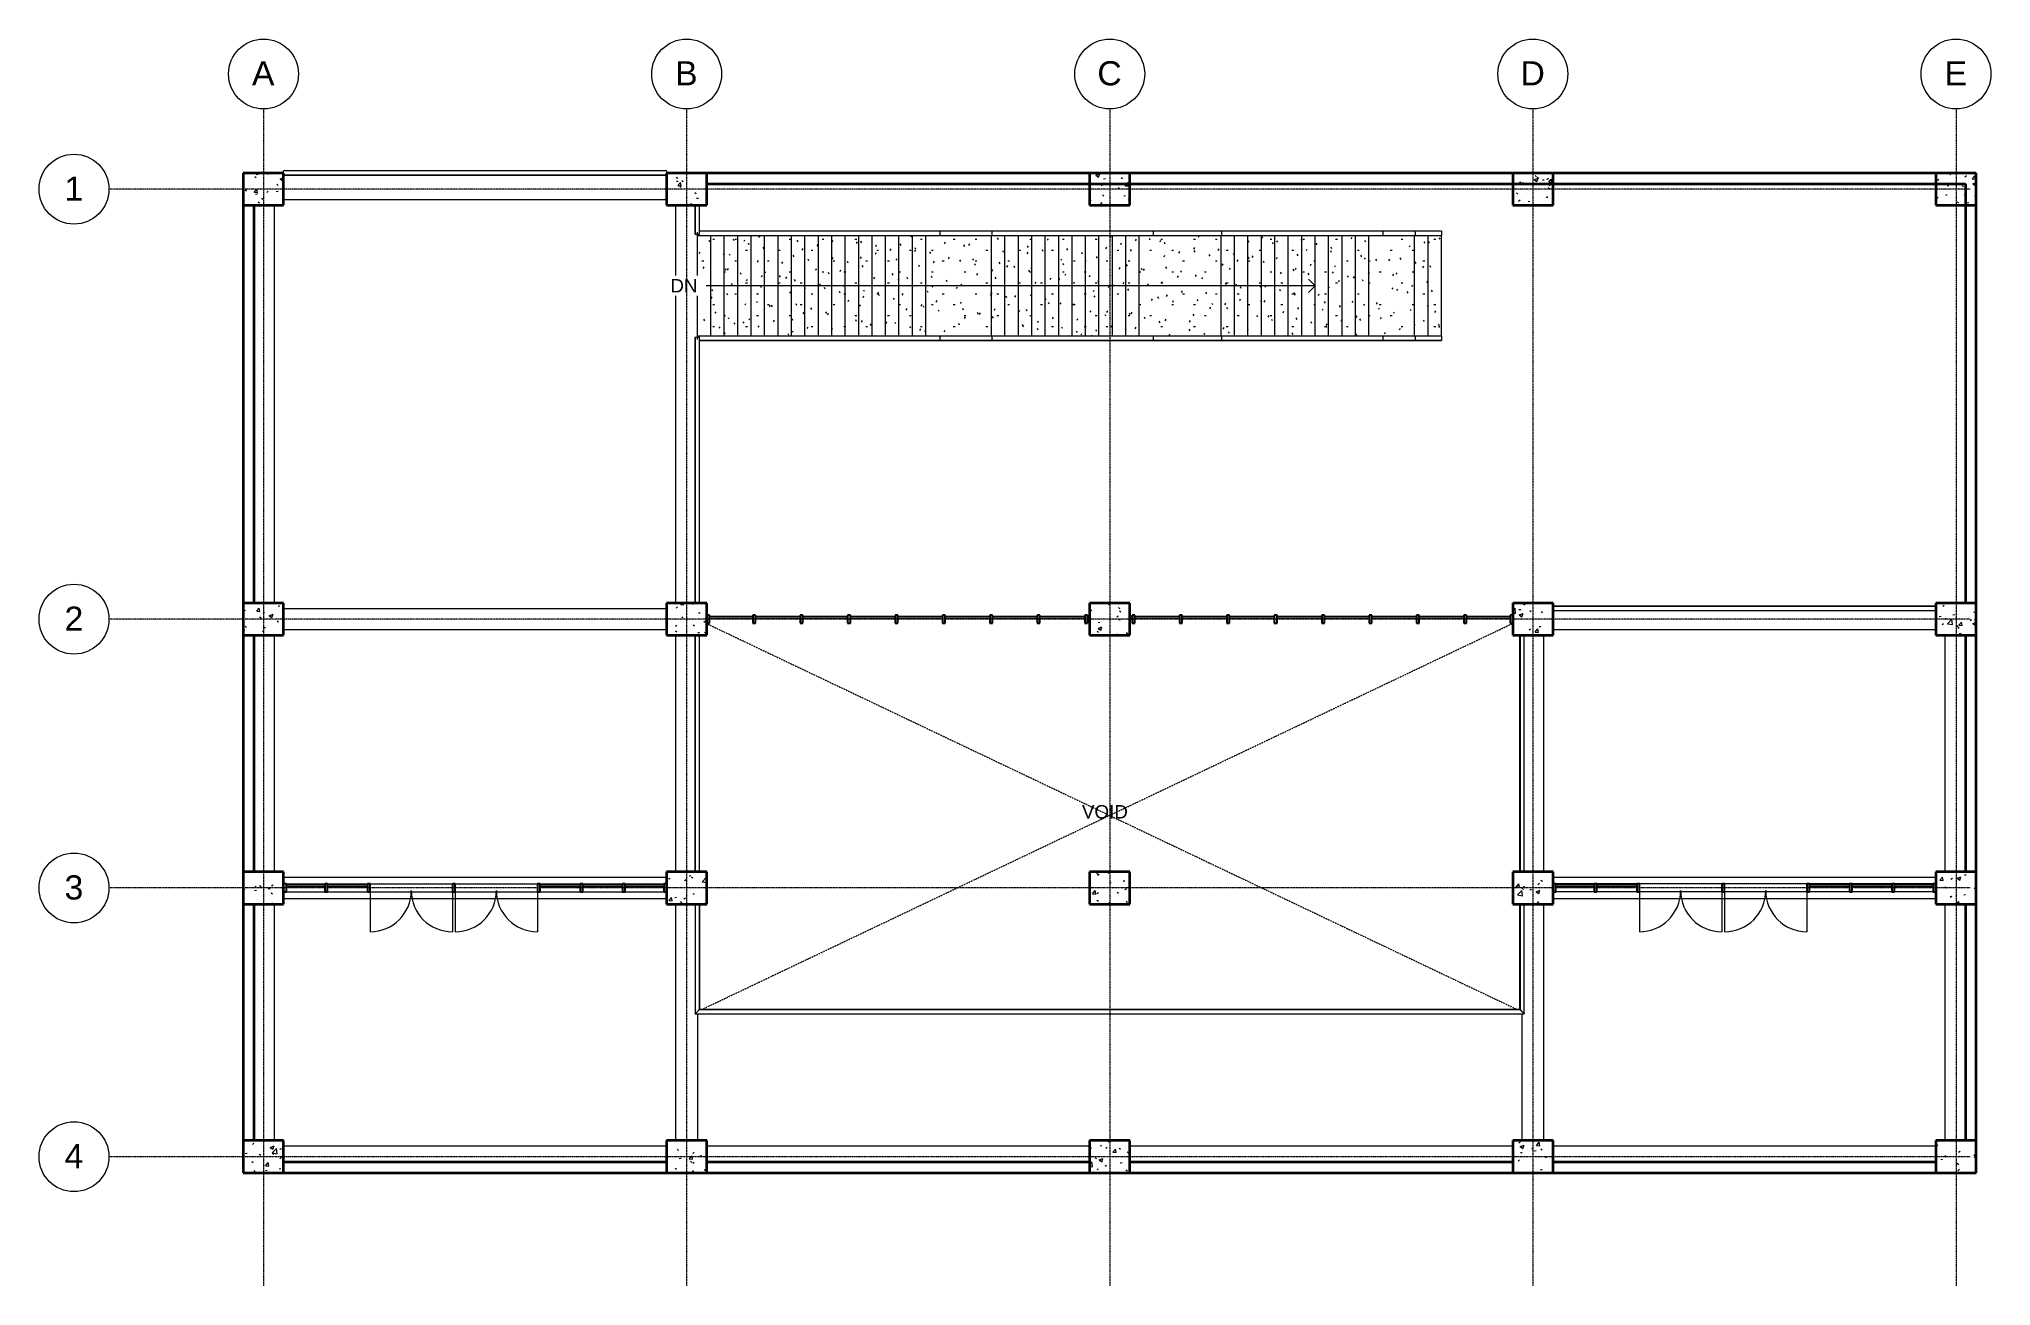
# Model space of a CAD drawing. Header units: millimetres. Extents: x -19238 to 17067, y -6268 to 16930.
import ezdxf

# ---------------------------------------------------------------- set-up
doc = ezdxf.new("R2010")
doc.units = ezdxf.units.MM
for name, pattern in [('Dash', [6, 3, -3]), ('Grid Line', [22.225, 12.7, -3.175, 3.175, -3.175]), ('Overhead', [3.96875, 2.38125, -1.5875])]:
    doc.linetypes.add(name, pattern=pattern)
for name, color, linetype, lineweight in [('A-DETL-HDLN', 90, 'Dash', 9), ('A-DOOR', 31, 'Continuous', 9), ('A-FLOR', 192, 'Continuous', 9), ('A-FLOR-HRAL', 11, 'Continuous', 9), ('A-GLAZ-CURT', 52, 'Continuous', 9), ('A-GLAZ-CWMG', 51, 'Continuous', 9), ('A-WALL', 113, 'Continuous', 9), ('G-ANNO-TEXT', 231, 'Continuous', 9), ('S-COLS', 52, 'Continuous', 9), ('S-GRID', 1, 'Continuous', 9), ('S-GRID-IDEN', 1, 'Continuous', 9), ('S-STRS', 31, 'Continuous', 9), ('S-STRS-ANNO', 31, 'Continuous', 9), ('S-STRS-IDEN', 31, 'Continuous', 9)]:
    doc.layers.add(name, color=color, linetype=linetype, lineweight=lineweight)
doc.styles.add('Arial', font='arial.ttf', dxfattribs={"height": 250})
doc.styles.add('Arial_1', font='arial.ttf', dxfattribs={"height": 450})
pattern_1 = [(50, (0, 0), (728.737, -63.756), [76.2, -838.2]), (355, (0, 0), (-140.972, 764.228), [60.96, -670.56]), (100.451, (60.7, -5.3), (587.77, 700.467), [64.76, -712.36]), (46.184, (0, 203.2), (1084.316, -168.17), [114.3, -1257.3]), (96.636, (90.4, 189.2), (949.61, 989.71), [97.14, -1068.54]), (351.184, (0, 203.2), (949.62, 989.7), [91.44, -1005.84]), (21, (101.6, 152.4), (606.458, -409.06), [76.2, -838.2]), (326, (101.6, 152.4), (247.208, 736.753), [60.96, -670.56]), (71.451, (152.14, 118.3), (853.668, 327.685), [64.76, -712.36]), (37.5, (0, 0), (12.3547, 338.22), [33.528, -628.904, 33.528, -647.192, -673.1]), (37.5, (0, 0), (12.3547, 338.22), [-1343.152, 33.528, -639.572]), (7.5, (0, 0), (267.279, 400.722), [33.528, -354.584, 33.528, -613.664, -256.54]), (7.5, (0, 0), (267.279, 400.722), [-1035.304, 33.528, -223.012]), (327.5, (-226.57, 0), (542.3633, -22.9153), [33.528, -220.472, 33.528, -758.952, -1051.56]), (327.5, (-226.57, 0), (542.3633, -22.9153), [-1046.48, 33.528, -1018.032]), (317.5, (-328.17, 0), (592.517, 101.707), [33.528, -296.672, 33.528, -492.76, -746.76]), (317.5, (-328.17, 0), (592.517, 101.707), [-856.488, 33.528, -713.232])]
pattern_2 = [(0, (0, 0), (812.8, 203.2), [33.528, -576.072, 33.528, -576.072, -3251.2]), (0, (0, 0), (812.8, 203.2), [-1219.2, 33.528, -1185.672, 33.528, -576.072, -1422.4]), (0, (0, 0), (812.8, 203.2), [-3048, 33.528, -372.872, 33.528, -982.472]), (120, (304.8, 101.6), (-582.3764, 602.3054), [33.528, -576.072, 33.528, -576.072, -3251.2]), (120, (304.8, 101.6), (-582.3764, 602.3054), [-1219.2, 33.528, -1185.672, 33.528, -576.072, -1422.4]), (120, (304.8, 101.6), (-582.3764, 602.3054), [-3048, 33.528, -372.872, 33.528, -982.472]), (240, (406.4, 508), (-230.4236, -805.5054), [33.528, -576.072, 33.528, -576.072, -3251.2]), (240, (406.4, 508), (-230.4236, -805.5054), [-1219.2, 33.528, -1185.672, 33.528, -576.072, -1422.4]), (240, (406.4, 508), (-230.4236, -805.5054), [-3048, 33.528, -372.872, 33.528, -982.472])]

msp = doc.modelspace()

# ---------------------------------------------------------------- texts
at = {"layer": 'G-ANNO-TEXT', "color": 7, "insert": (160, 2679), "char_height": 250, "width": 1034.18, "attachment_point": 1, "style": 'Arial'}
msp.add_mtext('VOID', dxfattribs=at)
at = {"layer": 'S-GRID-IDEN', "char_height": 450, "attachment_point": 1, "style": 'Arial_1'}
for s, insert, width in [('\\fArial|b0|i0|c136|p34|;A', (-15278, 16518), 513.08), ('\\fArial|b0|i0|c136|p34|;B', (-7408, 16518), 513.08), ('\\fArial|b0|i0|c136|p34|;C', (446, 16518), 553.16), ('\\fArial|b0|i0|c136|p34|;D', (8316, 16518), 553.16), ('\\fArial|b0|i0|c136|p34|;E', (16202, 16518), 513.08), ('\\fArial|b0|i0|c136|p34|;1', (-18764, 14372), 424.89), ('\\fArial|b0|i0|c136|p34|;2', (-18764, 6372), 424.89), ('\\fArial|b0|i0|c136|p34|;3', (-18764, 1372), 424.89), ('\\fArial|b0|i0|c136|p34|;4', (-18764, -3628), 424.89)]:
    msp.add_mtext(s, dxfattribs=dict(at, insert=insert, width=width))

# ---------------------------------------------------------------- blocks, each defined once
blk = doc.blocks.new('M_Concrete-Rectangular-Column - 600 x 750mm-367373-Level 3')
at = {"layer": 'S-COLS'}
h = blk.add_hatch(dxfattribs=at)
h.set_pattern_fill('FP_1', color=256, style=0, pattern_type=2)
h.set_pattern_definition([(320, (3862.6, 16417.1), (-63.756, -728.737), [76.2, -838.2]), (265, (3862.6, 16417.1), (764.228, 140.97), [60.96, -670.56]), (10.451, (3857.3, 16356.4), (700.467, -587.77), [64.76, -712.36]), (316.184, (4065.8, 16417.1), (-168.17, -1084.316), [114.3, -1257.3]), (6.636, (4051.8, 16326.8), (989.71, -949.61), [97.14, -1068.54]), (261.184, (4065.8, 16417.1), (989.7, -949.62), [91.44, -1005.84]), (291, (4015, 16315.5), (-409.06, -606.458), [76.2, -838.2]), (236, (4015, 16315.5), (736.753, -247.208), [60.96, -670.56]), (341.451, (3980.94, 16265), (327.685, -853.668), [64.76, -712.36]), (307.5, (3862.63, 16417.13), (338.22, -12.3547), [33.528, -628.904, 33.528, -647.192, -673.1]), (307.5, (3862.63, 16417.13), (338.22, -12.3547), [-1343.152, 33.528, -639.572]), (277.5, (3862.63, 16417.13), (400.722, -267.279), [33.528, -354.584, 33.528, -613.664, -256.54]), (277.5, (3862.63, 16417.13), (400.722, -267.279), [-1035.304, 33.528, -223.012]), (237.5, (3862.63, 16643.7), (-22.9153, -542.3633), [33.528, -220.472, 33.528, -1810.512]), (237.5, (3862.63, 16643.7), (-22.9153, -542.3633), [-287.528, -758.952, 33.528, -1018.032]), (227.5, (3862.63, 16745.3), (101.707, -592.517), [33.528, -296.672, 33.528, -492.76, -746.76]), (227.5, (3862.63, 16745.3), (101.707, -592.517), [-856.488, 33.528, -713.232])])
h.paths.add_polyline_path([(-300, -375), (300, -375), (300, 375), (-300, 375)], flags=0)
at = {"layer": 'S-COLS', "lineweight": 35}
for p, q in [((300, 375), (-300, 375)), ((-300, 375), (-300, -375)), ((300, -375), (300, 375)), ((-300, -375), (300, -375))]:
    blk.add_line(p, q, dxfattribs=at)
blk = doc.blocks.new('M_Concrete-Rectangular-Column - 600 x 750mm-V1-Level 3')
at = {"layer": 'S-COLS'}
h = blk.add_hatch(dxfattribs=at)
h.set_pattern_fill('FP_2', color=256, style=0, pattern_type=2)
h.set_pattern_definition([(320, (3862.6, 8547.1), (-63.756, -728.737), [76.2, -838.2]), (265, (3862.6, 8547.1), (764.23, 140.97), [60.96, -670.56]), (10.451, (3857.3, 8486.4), (700.467, -587.77), [64.76, -712.36]), (316.184, (4065.8, 8547.1), (-168.17, -1084.32), [114.3, -1257.3]), (6.636, (4051.8, 8456.8), (989.71, -949.61), [97.14, -1068.54]), (261.184, (4065.8, 8547.1), (989.7, -949.62), [91.44, -1005.84]), (291, (4015, 8445.5), (-409.06, -606.458), [76.2, -838.2]), (236, (4015, 8445.5), (736.753, -247.21), [60.96, -670.56]), (341.451, (3980.94, 8395), (327.685, -853.67), [64.76, -712.36]), (307.5, (3862.63, 8547.13), (338.22, -12.355), [33.528, -628.904, 33.528, -647.192, -673.1]), (307.5, (3862.63, 8547.13), (338.22, -12.355), [-1343.152, 33.528, -639.572]), (277.5, (3862.63, 8547.13), (400.722, -267.279), [33.528, -354.584, 33.528, -613.664, -256.54]), (277.5, (3862.63, 8547.13), (400.722, -267.279), [-1035.304, 33.528, -223.012]), (237.5, (3862.63, 8773.7), (-22.915, -542.363), [33.528, -220.472, 33.528, -1810.512]), (237.5, (3862.63, 8773.7), (-22.915, -542.363), [-287.528, -758.952, 33.528, -1018.032]), (227.5, (3862.63, 8875.3), (101.707, -592.517), [33.528, -296.672, 33.528, -492.76, -746.76]), (227.5, (3862.63, 8875.3), (101.707, -592.517), [-856.49, 33.53, -713.23])])
h.paths.add_polyline_path([(-300, 375), (-300, -375), (300, -375), (300, 375), (12, 375)], flags=0)
at = {"layer": 'S-COLS', "lineweight": 35}
for p, q in [((300, 375), (-300, 375)), ((-300, 375), (-300, -375)), ((300, -375), (300, 375)), ((-300, -375), (300, -375))]:
    blk.add_line(p, q, dxfattribs=at)
blk = doc.blocks.new('M_Concrete-Rectangular-Column - 600 x 750mm-V2-Level 3')
at = {"layer": 'S-COLS'}
h = blk.add_hatch(dxfattribs=at)
h.set_pattern_fill('FP_3', color=256, style=0, pattern_type=2)
h.set_pattern_definition([(320, (3862.6, 677.1), (-63.76, -728.74), [76.2, -838.2]), (265, (3862.6, 677.1), (764.23, 140.97), [60.96, -670.56]), (10.451, (3857.3, 616.4), (700.47, -587.77), [64.76, -712.36]), (316.184, (4065.8, 677.1), (-168.17, -1084.32), [114.3, -1257.3]), (6.636, (4051.8, 586.8), (989.7, -949.6), [97.14, -1068.54]), (261.184, (4065.8, 677.1), (989.7, -949.62), [91.44, -1005.84]), (291, (4015, 575.5), (-409.06, -606.46), [76.2, -838.2]), (236, (4015, 575.5), (736.75, -247.21), [60.96, -670.56]), (341.451, (3980.94, 525), (327.69, -853.67), [64.76, -712.36]), (307.5, (3862.63, 677.13), (338.22, -12.355), [33.528, -628.904, 33.528, -647.192, -673.1]), (307.5, (3862.63, 677.13), (338.22, -12.355), [-1343.15, 33.53, -639.57]), (277.5, (3862.63, 677.13), (400.722, -267.28), [33.528, -354.584, 33.528, -613.664, -256.54]), (277.5, (3862.63, 677.13), (400.722, -267.28), [-1035.304, 33.53, -223.01]), (237.5, (3862.63, 903.7), (-22.915, -542.363), [33.528, -220.472, 33.528, -758.952, -1051.56]), (237.5, (3862.63, 903.7), (-22.915, -542.363), [-1046.48, 33.53, -1018.03]), (227.5, (3862.63, 1005.3), (101.707, -592.517), [33.53, -296.67, 33.53, -492.76, -746.76]), (227.5, (3862.63, 1005.3), (101.707, -592.517), [-856.49, 33.53, -713.23])])
h.paths.add_polyline_path([(-300, 375), (-300, -375), (300, -375), (300, 375), (12, 375)], flags=0)
at = {"layer": 'S-COLS', "lineweight": 35}
for p, q in [((300, 375), (-300, 375)), ((-300, 375), (-300, -375)), ((300, -375), (300, 375)), ((-300, -375), (300, -375))]:
    blk.add_line(p, q, dxfattribs=at)
blk = doc.blocks.new('M_Concrete-Rectangular-Column - 600 x 750mm-V3-Level 3')
at = {"layer": 'S-COLS'}
h = blk.add_hatch(dxfattribs=at)
h.set_pattern_fill('FP_4', color=256, style=0, pattern_type=2)
h.set_pattern_definition([(320, (3862.6, -7192.9), (-63.756, -728.737), [76.2, -838.2]), (265, (3862.6, -7192.9), (764.23, 140.97), [60.96, -670.56]), (10.451, (3857.3, -7253.6), (700.467, -587.77), [64.76, -712.36]), (316.184, (4065.8, -7192.9), (-168.17, -1084.32), [114.3, -1257.3]), (6.636, (4051.8, -7283.2), (989.71, -949.61), [97.14, -1068.54]), (261.184, (4065.8, -7192.9), (989.7, -949.62), [91.44, -1005.84]), (291, (4015, -7294.5), (-409.06, -606.458), [76.2, -838.2]), (236, (4015, -7294.5), (736.75, -247.21), [60.96, -670.56]), (341.451, (3980.94, -7345), (327.685, -853.67), [64.76, -712.36]), (307.5, (3862.63, -7192.87), (338.22, -12.355), [33.528, -628.904, 33.528, -647.192, -673.1]), (307.5, (3862.63, -7192.87), (338.22, -12.355), [-1343.152, 33.528, -639.572]), (277.5, (3862.63, -7192.87), (400.722, -267.279), [33.528, -354.584, 33.528, -613.664, -256.54]), (277.5, (3862.63, -7192.87), (400.722, -267.279), [-1035.304, 33.528, -223.012]), (237.5, (3862.63, -6966.3), (-22.915, -542.363), [33.528, -220.472, 33.528, -1810.512]), (237.5, (3862.63, -6966.3), (-22.915, -542.363), [-287.528, -758.952, 33.528, -1018.032]), (227.5, (3862.63, -6864.7), (101.707, -592.517), [33.528, -296.672, 33.528, -492.76, -746.76]), (227.5, (3862.63, -6864.7), (101.707, -592.517), [-856.49, 33.53, -713.23])])
h.paths.add_polyline_path([(-300, 375), (-300, -375), (300, -375), (300, 375), (12, 375)], flags=0)
at = {"layer": 'S-COLS', "lineweight": 35}
for p, q in [((300, 375), (-300, 375)), ((-300, 375), (-300, -375)), ((300, -375), (300, 375)), ((-300, -375), (300, -375))]:
    blk.add_line(p, q, dxfattribs=at)
blk = doc.blocks.new('M_Concrete-Rectangular-Column - 600 x 750mm-V4-Level 3')
at = {"layer": 'S-COLS'}
h = blk.add_hatch(dxfattribs=at)
h.set_pattern_fill('FP_5', color=256, style=0, pattern_type=2)
h.set_pattern_definition([(320, (3862.6, -15062.9), (-63.756, -728.737), [76.2, -838.2]), (265, (3862.6, -15062.9), (764.228, 140.97), [60.96, -670.56]), (10.451, (3857.3, -15123.6), (700.467, -587.77), [64.76, -712.36]), (316.184, (4065.8, -15062.9), (-168.17, -1084.316), [114.3, -1257.3]), (6.636, (4051.8, -15153.2), (989.71, -949.61), [97.14, -1068.54]), (261.184, (4065.8, -15062.9), (989.7, -949.62), [91.44, -1005.84]), (291, (4015, -15164.5), (-409.06, -606.458), [76.2, -838.2]), (236, (4015, -15164.5), (736.753, -247.21), [60.96, -670.56]), (341.451, (3980.94, -15215), (327.685, -853.668), [64.76, -712.36]), (307.5, (3862.63, -15062.87), (338.22, -12.3547), [33.528, -628.904, 33.528, -647.192, -673.1]), (307.5, (3862.63, -15062.87), (338.22, -12.3547), [-1343.152, 33.528, -639.572]), (277.5, (3862.63, -15062.87), (400.722, -267.279), [33.528, -354.584, 33.528, -870.204]), (277.5, (3862.63, -15062.87), (400.722, -267.279), [-421.64, -613.664, 33.528, -223.012]), (237.5, (3862.63, -14836.3), (-22.9153, -542.3633), [33.528, -220.472, 33.528, -1810.512]), (237.5, (3862.63, -14836.3), (-22.9153, -542.3633), [-287.528, -758.952, 33.528, -1018.032]), (227.5, (3862.63, -14734.7), (101.707, -592.517), [33.528, -296.672, 33.528, -1239.52]), (227.5, (3862.63, -14734.7), (101.707, -592.517), [-363.728, -492.76, 33.528, -713.232])])
h.paths.add_polyline_path([(-300, -375), (300, -375), (300, 375), (-300, 375)], flags=0)
at = {"layer": 'S-COLS', "lineweight": 35}
for p, q in [((300, 375), (-300, 375)), ((-300, 375), (-300, -375)), ((300, -375), (300, 375)), ((-300, -375), (300, -375))]:
    blk.add_line(p, q, dxfattribs=at)
blk = doc.blocks.new('M_Concrete-Rectangular-Column - 600 x 750mm-V5-Level 3')
at = {"layer": 'S-COLS'}
h = blk.add_hatch(dxfattribs=at)
h.set_pattern_fill('FP_6', color=256, style=0, pattern_type=2)
h.set_pattern_definition([(320, (-1137.4, 16417.1), (-63.756, -728.737), [76.2, -838.2]), (265, (-1137.4, 16417.1), (764.228, 140.97), [60.96, -670.56]), (10.451, (-1142.7, 16356.4), (700.467, -587.77), [64.76, -712.36]), (316.184, (-934.2, 16417.1), (-168.17, -1084.316), [114.3, -1257.3]), (6.636, (-948.2, 16326.8), (989.71, -949.61), [97.14, -1068.54]), (261.184, (-934.2, 16417.1), (989.7, -949.62), [91.44, -1005.84]), (291, (-985, 16315.5), (-409.06, -606.458), [76.2, -838.2]), (236, (-985, 16315.5), (736.753, -247.21), [60.96, -670.56]), (341.451, (-1019.06, 16265), (327.685, -853.668), [64.76, -712.36]), (307.5, (-1137.37, 16417.13), (338.22, -12.3547), [33.528, -628.904, 33.528, -647.192, -673.1]), (307.5, (-1137.37, 16417.13), (338.22, -12.3547), [-1343.152, 33.528, -639.572]), (277.5, (-1137.37, 16417.13), (400.722, -267.279), [33.528, -354.584, 33.528, -870.204]), (277.5, (-1137.37, 16417.13), (400.722, -267.279), [-421.64, -613.664, 33.528, -223.012]), (237.5, (-1137.37, 16643.7), (-22.9153, -542.3633), [33.528, -220.472, 33.528, -1810.512]), (237.5, (-1137.37, 16643.7), (-22.9153, -542.3633), [-287.528, -758.952, 33.528, -1018.032]), (227.5, (-1137.37, 16745.3), (101.707, -592.517), [33.528, -296.672, 33.528, -1239.52]), (227.5, (-1137.37, 16745.3), (101.707, -592.517), [-363.728, -492.76, 33.528, -713.232])])
h.paths.add_polyline_path([(-300, -375), (300, -375), (300, 375), (-300, 375)], flags=0)
at = {"layer": 'S-COLS', "lineweight": 35}
for p, q in [((300, 375), (-300, 375)), ((-300, 375), (-300, -375)), ((300, -375), (300, 375)), ((-300, -375), (300, -375))]:
    blk.add_line(p, q, dxfattribs=at)
blk = doc.blocks.new('M_Concrete-Rectangular-Column - 600 x 750mm-V6-Level 3')
at = {"layer": 'S-COLS'}
h = blk.add_hatch(dxfattribs=at)
h.set_pattern_fill('FP_7', color=256, style=0, pattern_type=2)
h.set_pattern_definition([(320, (-1137.4, 8547.1), (-63.756, -728.737), [76.2, -838.2]), (265, (-1137.4, 8547.1), (764.23, 140.97), [60.96, -670.56]), (10.451, (-1142.7, 8486.4), (700.467, -587.77), [64.76, -712.36]), (316.184, (-934.2, 8547.1), (-168.17, -1084.32), [114.3, -1257.3]), (6.636, (-948.2, 8456.8), (989.71, -949.61), [97.14, -1068.54]), (261.184, (-934.2, 8547.1), (989.7, -949.62), [91.44, -1005.84]), (291, (-985, 8445.5), (-409.06, -606.458), [76.2, -838.2]), (236, (-985, 8445.5), (736.75, -247.21), [60.96, -670.56]), (341.451, (-1019.06, 8395), (327.685, -853.67), [64.76, -712.36]), (307.5, (-1137.37, 8547.13), (338.22, -12.355), [33.528, -628.904, 33.528, -647.192, -673.1]), (307.5, (-1137.37, 8547.13), (338.22, -12.355), [-1343.152, 33.528, -639.572]), (277.5, (-1137.37, 8547.13), (400.722, -267.279), [33.528, -354.584, 33.528, -613.664, -256.54]), (277.5, (-1137.37, 8547.13), (400.722, -267.279), [-1035.304, 33.528, -223.012]), (237.5, (-1137.37, 8773.7), (-22.915, -542.363), [33.528, -220.472, 33.528, -1810.512]), (237.5, (-1137.37, 8773.7), (-22.915, -542.363), [-287.528, -758.952, 33.528, -1018.032]), (227.5, (-1137.37, 8875.3), (101.707, -592.517), [33.528, -296.672, 33.528, -492.76, -746.76]), (227.5, (-1137.37, 8875.3), (101.707, -592.517), [-856.49, 33.53, -713.23])])
h.paths.add_polyline_path([(-300, -250), (-300, -375), (300, -375), (300, 375), (-300, 375), (-300, 352)], flags=0)
at = {"layer": 'S-COLS', "lineweight": 35}
for p, q in [((300, 375), (-300, 375)), ((-300, 375), (-300, -375)), ((300, -375), (300, 375)), ((-300, -375), (300, -375))]:
    blk.add_line(p, q, dxfattribs=at)
blk = doc.blocks.new('M_Concrete-Rectangular-Column - 600 x 750mm-V7-Level 3')
at = {"layer": 'S-COLS'}
h = blk.add_hatch(dxfattribs=at)
h.set_pattern_fill('FP_8', color=256, style=0, pattern_type=2)
h.set_pattern_definition([(320, (-1137.4, 677.1), (-63.76, -728.74), [76.2, -838.2]), (265, (-1137.4, 677.1), (764.23, 140.97), [60.96, -670.56]), (10.45, (-1142.7, 616.4), (700.47, -587.77), [64.76, -712.36]), (316.184, (-934.2, 677.1), (-168.17, -1084.3), [114.3, -1257.3]), (6.636, (-948.2, 586.8), (989.7, -949.6), [97.14, -1068.54]), (261.184, (-934.2, 677.1), (989.7, -949.6), [91.44, -1005.84]), (291, (-985, 575.5), (-409.06, -606.46), [76.2, -838.2]), (236, (-985, 575.5), (736.75, -247.2), [60.96, -670.56]), (341.45, (-1019.06, 525), (327.7, -853.67), [64.76, -712.36]), (307.5, (-1137.37, 677.13), (338.22, -12.355), [33.53, -628.904, 33.53, -647.19, -673.1]), (307.5, (-1137.37, 677.13), (338.22, -12.355), [-1343.15, 33.53, -639.57]), (277.5, (-1137.37, 677.13), (400.72, -267.28), [33.53, -354.584, 33.53, -613.664, -256.54]), (277.5, (-1137.37, 677.13), (400.72, -267.28), [-1035.3, 33.53, -223.01]), (237.5, (-1137.37, 903.7), (-22.915, -542.363), [33.53, -220.47, 33.53, -1810.51]), (237.5, (-1137.37, 903.7), (-22.915, -542.363), [-287.53, -758.95, 33.53, -1018.03]), (227.5, (-1137.37, 1005.3), (101.71, -592.52), [33.53, -296.67, 33.53, -492.76, -746.76]), (227.5, (-1137.37, 1005.3), (101.71, -592.52), [-856.49, 33.53, -713.23])])
h.paths.add_polyline_path([(-300, -375), (300, -375), (300, 375), (-300, 375)], flags=0)
at = {"layer": 'S-COLS', "lineweight": 35}
for p, q in [((300, 375), (-300, 375)), ((-300, 375), (-300, -375)), ((300, -375), (300, 375)), ((-300, -375), (300, -375))]:
    blk.add_line(p, q, dxfattribs=at)
blk = doc.blocks.new('M_Concrete-Rectangular-Column - 600 x 750mm-V8-Level 3')
at = {"layer": 'S-COLS'}
h = blk.add_hatch(dxfattribs=at)
h.set_pattern_fill('FP_9', color=256, style=0, pattern_type=2)
h.set_pattern_definition([(320, (-1137.4, -7192.9), (-63.756, -728.737), [76.2, -838.2]), (265, (-1137.4, -7192.9), (764.23, 140.97), [60.96, -670.56]), (10.451, (-1142.7, -7253.6), (700.467, -587.77), [64.76, -712.36]), (316.184, (-934.2, -7192.9), (-168.17, -1084.32), [114.3, -1257.3]), (6.636, (-948.2, -7283.2), (989.71, -949.61), [97.14, -1068.54]), (261.184, (-934.2, -7192.9), (989.7, -949.62), [91.44, -1005.84]), (291, (-985, -7294.5), (-409.06, -606.46), [76.2, -838.2]), (236, (-985, -7294.5), (736.75, -247.21), [60.96, -670.56]), (341.451, (-1019.06, -7345), (327.685, -853.67), [64.76, -712.36]), (307.5, (-1137.37, -7192.87), (338.22, -12.355), [33.528, -628.904, 33.528, -647.192, -673.1]), (307.5, (-1137.37, -7192.87), (338.22, -12.355), [-1343.152, 33.528, -639.572]), (277.5, (-1137.37, -7192.87), (400.722, -267.279), [33.528, -354.584, 33.528, -870.204]), (277.5, (-1137.37, -7192.87), (400.722, -267.279), [-421.64, -613.664, 33.528, -223.012]), (237.5, (-1137.37, -6966.3), (-22.915, -542.363), [33.528, -220.472, 33.528, -1810.512]), (237.5, (-1137.37, -6966.3), (-22.915, -542.363), [-287.528, -758.952, 33.528, -1018.032]), (227.5, (-1137.37, -6864.7), (101.707, -592.517), [33.53, -296.67, 33.53, -1239.52]), (227.5, (-1137.37, -6864.7), (101.707, -592.517), [-363.73, -492.76, 33.53, -713.23])])
h.paths.add_polyline_path([(-300, -356), (-300, -375), (300, -375), (300, 375), (-300, 375), (-300, 245)], flags=0)
at = {"layer": 'S-COLS', "lineweight": 35}
for p, q in [((300, 375), (-300, 375)), ((-300, 375), (-300, -375)), ((300, -375), (300, 375)), ((-300, -375), (300, -375))]:
    blk.add_line(p, q, dxfattribs=at)
blk = doc.blocks.new('M_Concrete-Rectangular-Column - 600 x 750mm-V9-Level 3')
at = {"layer": 'S-COLS'}
h = blk.add_hatch(dxfattribs=at)
h.set_pattern_fill('FP_10', color=256, style=0, pattern_type=2)
h.set_pattern_definition([(320, (-1137.4, -15062.9), (-63.756, -728.737), [76.2, -838.2]), (265, (-1137.4, -15062.9), (764.228, 140.97), [60.96, -670.56]), (10.451, (-1142.7, -15123.6), (700.467, -587.77), [64.76, -712.36]), (316.184, (-934.2, -15062.9), (-168.17, -1084.316), [114.3, -1257.3]), (6.636, (-948.2, -15153.2), (989.71, -949.61), [97.14, -1068.54]), (261.184, (-934.2, -15062.9), (989.7, -949.62), [91.44, -1005.84]), (291, (-985, -15164.5), (-409.06, -606.458), [76.2, -838.2]), (236, (-985, -15164.5), (736.753, -247.21), [60.96, -670.56]), (341.451, (-1019.06, -15215), (327.685, -853.668), [64.76, -712.36]), (307.5, (-1137.37, -15062.87), (338.22, -12.3547), [33.528, -628.904, 33.528, -1320.292]), (307.5, (-1137.37, -15062.87), (338.22, -12.3547), [-695.96, -647.192, 33.528, -639.572]), (277.5, (-1137.37, -15062.87), (400.722, -267.279), [33.528, -354.584, 33.528, -870.204]), (277.5, (-1137.37, -15062.87), (400.722, -267.279), [-421.64, -613.664, 33.528, -223.012]), (237.5, (-1137.37, -14836.3), (-22.9153, -542.3633), [33.528, -220.472, 33.528, -1810.512]), (237.5, (-1137.37, -14836.3), (-22.9153, -542.3633), [-287.528, -758.952, 33.528, -1018.032]), (227.5, (-1137.37, -14734.7), (101.707, -592.517), [33.528, -296.672, 33.528, -1239.52]), (227.5, (-1137.37, -14734.7), (101.707, -592.517), [-363.728, -492.76, 33.528, -713.232])])
h.paths.add_polyline_path([(-300, -375), (300, -375), (300, 375), (-300, 375)], flags=0)
at = {"layer": 'S-COLS', "lineweight": 35}
for p, q in [((300, 375), (-300, 375)), ((-300, 375), (-300, -375)), ((300, -375), (300, 375)), ((-300, -375), (300, -375))]:
    blk.add_line(p, q, dxfattribs=at)
blk = doc.blocks.new('M_Concrete-Rectangular-Column - 600 x 750mm-V10-Level 3')
at = {"layer": 'S-COLS'}
h = blk.add_hatch(dxfattribs=at)
h.set_pattern_fill('FP_11', color=256, style=0, pattern_type=2)
h.set_pattern_definition([(320, (-6137.4, 16417.1), (-63.756, -728.737), [76.2, -838.2]), (265, (-6137.4, 16417.1), (764.228, 140.972), [60.96, -670.56]), (10.451, (-6142.7, 16356.4), (700.467, -587.77), [64.76, -712.36]), (316.184, (-5934.2, 16417.1), (-168.17, -1084.316), [114.3, -1257.3]), (6.636, (-5948.2, 16326.8), (989.71, -949.61), [97.14, -1068.54]), (261.184, (-5934.2, 16417.1), (989.7, -949.62), [91.44, -1005.84]), (291, (-5985, 16315.5), (-409.06, -606.458), [76.2, -838.2]), (236, (-5985, 16315.5), (736.753, -247.208), [60.96, -670.56]), (341.451, (-6019.06, 16265), (327.685, -853.668), [64.76, -712.36]), (307.5, (-6137.37, 16417.13), (338.22, -12.3547), [33.528, -628.904, 33.528, -647.192, -673.1]), (307.5, (-6137.37, 16417.13), (338.22, -12.3547), [-1343.152, 33.528, -639.572]), (277.5, (-6137.37, 16417.13), (400.722, -267.279), [33.528, -354.584, 33.528, -870.204]), (277.5, (-6137.37, 16417.13), (400.722, -267.279), [-421.64, -613.664, 33.528, -223.012]), (237.5, (-6137.37, 16643.7), (-22.9153, -542.3633), [33.528, -220.472, 33.528, -1810.512]), (237.5, (-6137.37, 16643.7), (-22.9153, -542.3633), [-287.528, -758.952, 33.528, -1018.032]), (227.5, (-6137.37, 16745.3), (101.707, -592.517), [33.528, -296.672, 33.528, -1239.52]), (227.5, (-6137.37, 16745.3), (101.707, -592.517), [-363.728, -492.76, 33.528, -713.232])])
h.paths.add_polyline_path([(-300, 375), (-300, -375), (300, -375), (300, 375)], flags=0)
at = {"layer": 'S-COLS', "lineweight": 35}
for p, q in [((300, 375), (-300, 375)), ((-300, 375), (-300, -375)), ((300, -375), (300, 375)), ((-300, -375), (300, -375))]:
    blk.add_line(p, q, dxfattribs=at)
blk = doc.blocks.new('M_Concrete-Rectangular-Column - 600 x 750mm-V11-Level 3')
at = {"layer": 'S-COLS'}
h = blk.add_hatch(dxfattribs=at)
h.set_pattern_fill('FP_12', color=256, style=0, pattern_type=2)
h.set_pattern_definition([(320, (-6137.4, 8547.1), (-63.756, -728.737), [76.2, -838.2]), (265, (-6137.4, 8547.1), (764.23, 140.97), [60.96, -670.56]), (10.451, (-6142.7, 8486.4), (700.467, -587.77), [64.76, -712.36]), (316.184, (-5934.2, 8547.1), (-168.17, -1084.316), [114.3, -1257.3]), (6.636, (-5948.2, 8456.8), (989.71, -949.61), [97.14, -1068.54]), (261.184, (-5934.2, 8547.1), (989.7, -949.62), [91.44, -1005.84]), (291, (-5985, 8445.5), (-409.06, -606.458), [76.2, -838.2]), (236, (-5985, 8445.5), (736.753, -247.21), [60.96, -670.56]), (341.451, (-6019.06, 8395), (327.685, -853.67), [64.76, -712.36]), (307.5, (-6137.37, 8547.13), (338.22, -12.355), [33.528, -628.904, 33.528, -647.192, -673.1]), (307.5, (-6137.37, 8547.13), (338.22, -12.355), [-1343.152, 33.528, -639.572]), (277.5, (-6137.37, 8547.13), (400.722, -267.279), [33.528, -354.584, 33.528, -613.664, -256.54]), (277.5, (-6137.37, 8547.13), (400.722, -267.279), [-1035.304, 33.528, -223.012]), (237.5, (-6137.37, 8773.7), (-22.9153, -542.3633), [33.528, -220.472, 33.528, -1810.512]), (237.5, (-6137.37, 8773.7), (-22.9153, -542.3633), [-287.528, -758.952, 33.528, -1018.032]), (227.5, (-6137.37, 8875.3), (101.707, -592.517), [33.528, -296.672, 33.528, -492.76, -746.76]), (227.5, (-6137.37, 8875.3), (101.707, -592.517), [-856.488, 33.528, -713.232])])
h.paths.add_polyline_path([(-300, 352), (-300, -375), (300, -375), (300, 375), (-300, 375)], flags=0)
at = {"layer": 'S-COLS', "lineweight": 35}
for p, q in [((300, 375), (-300, 375)), ((-300, 375), (-300, -375)), ((300, -375), (300, 375)), ((-300, -375), (300, -375))]:
    blk.add_line(p, q, dxfattribs=at)
blk = doc.blocks.new('M_Concrete-Rectangular-Column - 600 x 750mm-V12-Level 3')
at = {"layer": 'S-COLS'}
h = blk.add_hatch(dxfattribs=at)
h.set_pattern_fill('FP_13', color=256, style=0, pattern_type=2)
h.set_pattern_definition([(320, (-6137.4, 677.1), (-63.756, -728.737), [76.2, -838.2]), (265, (-6137.4, 677.1), (764.23, 140.97), [60.96, -670.56]), (10.451, (-6142.7, 616.4), (700.47, -587.77), [64.76, -712.36]), (316.184, (-5934.2, 677.1), (-168.17, -1084.32), [114.3, -1257.3]), (6.636, (-5948.2, 586.8), (989.71, -949.61), [97.14, -1068.54]), (261.184, (-5934.2, 677.1), (989.7, -949.62), [91.44, -1005.84]), (291, (-5985, 575.5), (-409.06, -606.46), [76.2, -838.2]), (236, (-5985, 575.5), (736.75, -247.21), [60.96, -670.56]), (341.451, (-6019.06, 525), (327.685, -853.67), [64.76, -712.36]), (307.5, (-6137.37, 677.13), (338.22, -12.355), [33.528, -628.904, 33.528, -647.192, -673.1]), (307.5, (-6137.37, 677.13), (338.22, -12.355), [-1343.15, 33.53, -639.57]), (277.5, (-6137.37, 677.13), (400.722, -267.279), [33.528, -354.584, 33.528, -613.664, -256.54]), (277.5, (-6137.37, 677.13), (400.722, -267.279), [-1035.304, 33.528, -223.012]), (237.5, (-6137.37, 903.7), (-22.915, -542.363), [33.528, -220.472, 33.528, -1810.512]), (237.5, (-6137.37, 903.7), (-22.915, -542.363), [-287.528, -758.952, 33.528, -1018.032]), (227.5, (-6137.37, 1005.3), (101.707, -592.517), [33.528, -296.672, 33.528, -492.76, -746.76]), (227.5, (-6137.37, 1005.3), (101.707, -592.517), [-856.49, 33.53, -713.23])])
h.paths.add_polyline_path([(-300, 375), (-300, -375), (300, -375), (300, 375)], flags=0)
at = {"layer": 'S-COLS', "lineweight": 35}
for p, q in [((300, 375), (-300, 375)), ((-300, 375), (-300, -375)), ((300, -375), (300, 375)), ((-300, -375), (300, -375))]:
    blk.add_line(p, q, dxfattribs=at)
blk = doc.blocks.new('M_Concrete-Rectangular-Column - 600 x 750mm-V13-Level 3')
at = {"layer": 'S-COLS'}
h = blk.add_hatch(dxfattribs=at)
h.set_pattern_fill('FP_14', color=256, style=0, pattern_type=2)
h.set_pattern_definition([(320, (-6137.4, -7192.9), (-63.756, -728.737), [76.2, -838.2]), (265, (-6137.4, -7192.9), (764.23, 140.97), [60.96, -670.56]), (10.451, (-6142.7, -7253.6), (700.467, -587.77), [64.76, -712.36]), (316.184, (-5934.2, -7192.9), (-168.17, -1084.32), [114.3, -1257.3]), (6.636, (-5948.2, -7283.2), (989.71, -949.61), [97.14, -1068.54]), (261.184, (-5934.2, -7192.9), (989.7, -949.62), [91.44, -1005.84]), (291, (-5985, -7294.5), (-409.06, -606.458), [76.2, -838.2]), (236, (-5985, -7294.5), (736.753, -247.21), [60.96, -670.56]), (341.451, (-6019.06, -7345), (327.685, -853.67), [64.76, -712.36]), (307.5, (-6137.37, -7192.87), (338.22, -12.355), [33.528, -628.904, 33.528, -647.192, -673.1]), (307.5, (-6137.37, -7192.87), (338.22, -12.355), [-1343.152, 33.528, -639.572]), (277.5, (-6137.37, -7192.87), (400.722, -267.279), [33.528, -354.584, 33.528, -870.204]), (277.5, (-6137.37, -7192.87), (400.722, -267.279), [-421.64, -613.664, 33.528, -223.012]), (237.5, (-6137.37, -6966.3), (-22.915, -542.363), [33.528, -220.472, 33.528, -1810.512]), (237.5, (-6137.37, -6966.3), (-22.915, -542.363), [-287.528, -758.952, 33.528, -1018.032]), (227.5, (-6137.37, -6864.7), (101.707, -592.517), [33.528, -296.672, 33.528, -1239.52]), (227.5, (-6137.37, -6864.7), (101.707, -592.517), [-363.728, -492.76, 33.528, -713.232])])
h.paths.add_polyline_path([(-300, 245), (-300, -375), (300, -375), (300, 375), (-300, 375)], flags=0)
at = {"layer": 'S-COLS', "lineweight": 35}
for p, q in [((300, 375), (-300, 375)), ((-300, 375), (-300, -375)), ((300, -375), (300, 375)), ((-300, -375), (300, -375))]:
    blk.add_line(p, q, dxfattribs=at)
blk = doc.blocks.new('M_Concrete-Rectangular-Column - 600 x 750mm-V14-Level 3')
at = {"layer": 'S-COLS'}
h = blk.add_hatch(dxfattribs=at)
h.set_pattern_fill('FP_15', color=256, style=0, pattern_type=2)
h.set_pattern_definition([(320, (-6137.4, -15062.9), (-63.756, -728.737), [76.2, -838.2]), (265, (-6137.4, -15062.9), (764.228, 140.97), [60.96, -670.56]), (10.451, (-6142.7, -15123.6), (700.467, -587.77), [64.76, -712.36]), (316.184, (-5934.2, -15062.9), (-168.17, -1084.316), [114.3, -1257.3]), (6.636, (-5948.2, -15153.2), (989.71, -949.61), [97.14, -1068.54]), (261.184, (-5934.2, -15062.9), (989.7, -949.62), [91.44, -1005.84]), (291, (-5985, -15164.5), (-409.06, -606.458), [76.2, -838.2]), (236, (-5985, -15164.5), (736.753, -247.21), [60.96, -670.56]), (341.451, (-6019.06, -15215), (327.685, -853.668), [64.76, -712.36]), (307.5, (-6137.37, -15062.87), (338.22, -12.3547), [33.528, -628.904, 33.528, -1320.292]), (307.5, (-6137.37, -15062.87), (338.22, -12.3547), [-695.96, -647.192, 33.528, -639.572]), (277.5, (-6137.37, -15062.87), (400.722, -267.279), [33.528, -354.584, 33.528, -870.204]), (277.5, (-6137.37, -15062.87), (400.722, -267.279), [-421.64, -613.664, 33.528, -223.012]), (237.5, (-6137.37, -14836.3), (-22.9153, -542.3633), [33.528, -220.472, 33.528, -1810.512]), (237.5, (-6137.37, -14836.3), (-22.9153, -542.3633), [-287.528, -758.952, 33.528, -1018.032]), (227.5, (-6137.37, -14734.7), (101.707, -592.517), [33.528, -296.672, 33.528, -1239.52]), (227.5, (-6137.37, -14734.7), (101.707, -592.517), [-363.728, -492.76, 33.528, -713.232])])
h.paths.add_polyline_path([(-300, 375), (-300, -375), (300, -375), (300, 375)], flags=0)
at = {"layer": 'S-COLS', "lineweight": 35}
for p, q in [((300, 375), (-300, 375)), ((-300, 375), (-300, -375)), ((300, -375), (300, 375)), ((-300, -375), (300, -375))]:
    blk.add_line(p, q, dxfattribs=at)
blk = doc.blocks.new('M_Concrete-Rectangular-Column - 600 x 750mm-V15-Level 3')
at = {"layer": 'S-COLS'}
h = blk.add_hatch(dxfattribs=at)
h.set_pattern_fill('FP_16', color=256, style=0, pattern_type=2)
h.set_pattern_definition([(320, (-14137.4, -7192.9), (-63.756, -728.737), [76.2, -838.2]), (265, (-14137.4, -7192.9), (764.228, 140.97), [60.96, -670.56]), (10.451, (-14142.7, -7253.6), (700.467, -587.77), [64.76, -712.36]), (316.184, (-13934.2, -7192.9), (-168.17, -1084.316), [114.3, -1257.3]), (6.636, (-13948.2, -7283.2), (989.71, -949.61), [97.14, -1068.54]), (261.184, (-13934.2, -7192.9), (989.7, -949.62), [91.44, -1005.84]), (291, (-13985, -7294.5), (-409.06, -606.458), [76.2, -838.2]), (236, (-13985, -7294.5), (736.753, -247.21), [60.96, -670.56]), (341.451, (-14019.06, -7345), (327.685, -853.668), [64.76, -712.36]), (307.5, (-14137.37, -7192.87), (338.22, -12.3547), [33.528, -628.904, 33.528, -1320.292]), (307.5, (-14137.37, -7192.87), (338.22, -12.3547), [-695.96, -647.192, 33.528, -639.572]), (277.5, (-14137.37, -7192.87), (400.722, -267.279), [33.528, -354.584, 33.528, -870.204]), (277.5, (-14137.37, -7192.87), (400.722, -267.279), [-421.64, -613.664, 33.528, -223.012]), (237.5, (-14137.37, -6966.3), (-22.9153, -542.3633), [33.528, -220.472, 33.528, -1810.512]), (237.5, (-14137.37, -6966.3), (-22.9153, -542.3633), [-287.528, -758.952, 33.528, -1018.032]), (227.5, (-14137.37, -6864.7), (101.707, -592.517), [33.528, -296.672, 33.528, -1239.52]), (227.5, (-14137.37, -6864.7), (101.707, -592.517), [-363.728, -492.76, 33.528, -713.232])])
h.paths.add_polyline_path([(-300, 245), (-300, -375), (300, -375), (300, 375), (-300, 375)], flags=0)
at = {"layer": 'S-COLS', "lineweight": 35}
for p, q in [((300, 375), (-300, 375)), ((-300, 375), (-300, -375)), ((300, -375), (300, 375)), ((-300, -375), (300, -375))]:
    blk.add_line(p, q, dxfattribs=at)
blk = doc.blocks.new('M_Concrete-Rectangular-Column - 600 x 750mm-V16-Level 3')
at = {"layer": 'S-COLS'}
h = blk.add_hatch(dxfattribs=at)
h.set_pattern_fill('FP_17', color=256, style=0, pattern_type=2)
h.set_pattern_definition([(320, (-14137.4, -15062.9), (-63.756, -728.737), [76.2, -838.2]), (265, (-14137.4, -15062.9), (764.228, 140.972), [60.96, -670.56]), (10.451, (-14142.7, -15123.6), (700.467, -587.77), [64.76, -712.36]), (316.184, (-13934.2, -15062.9), (-168.17, -1084.316), [114.3, -1257.3]), (6.636, (-13948.2, -15153.2), (989.71, -949.61), [97.14, -1068.54]), (261.184, (-13934.2, -15062.9), (989.7, -949.62), [91.44, -1005.84]), (291, (-13985, -15164.5), (-409.06, -606.458), [76.2, -838.2]), (236, (-13985, -15164.5), (736.753, -247.208), [60.96, -670.56]), (341.451, (-14019.06, -15215), (327.685, -853.668), [64.76, -712.36]), (307.5, (-14137.37, -15062.87), (338.22, -12.3547), [33.528, -628.904, 33.528, -1320.292]), (307.5, (-14137.37, -15062.87), (338.22, -12.3547), [-695.96, -647.192, 33.528, -639.572]), (277.5, (-14137.37, -15062.87), (400.722, -267.279), [33.528, -354.584, 33.528, -870.204]), (277.5, (-14137.37, -15062.87), (400.722, -267.279), [-421.64, -613.664, 33.528, -223.012]), (237.5, (-14137.37, -14836.3), (-22.9153, -542.3633), [33.528, -220.472, 33.528, -1810.512]), (237.5, (-14137.37, -14836.3), (-22.9153, -542.3633), [-287.528, -758.952, 33.528, -1018.032]), (227.5, (-14137.37, -14734.7), (101.707, -592.517), [33.528, -296.672, 33.528, -1239.52]), (227.5, (-14137.37, -14734.7), (101.707, -592.517), [-363.728, -492.76, 33.528, -713.232])])
h.paths.add_polyline_path([(-300, 191), (-300, -375), (300, -375), (300, 375), (-300, 375)], flags=0)
at = {"layer": 'S-COLS', "lineweight": 35}
for p, q in [((300, 375), (-300, 375)), ((-300, 375), (-300, -375)), ((300, -375), (300, 375)), ((-300, -375), (300, -375))]:
    blk.add_line(p, q, dxfattribs=at)
blk = doc.blocks.new('Top Rail Type - Top Rail_Internal_-368948-Level 3')
at = {"layer": 'A-FLOR-HRAL'}
for p, q in [((16042, 6377), (8922, 6377)), ((8922, 6297), (16042, 6297))]:
    blk.add_line(p, q, dxfattribs=at)
blk = doc.blocks.new('Top Rail Type - Top Rail_Internal_-V17-Level 3')
at = {"layer": 'A-FLOR-HRAL'}
for p, q in [((8922, 6377), (16042, 6377)), ((8922, 6296), (16042, 6296))]:
    blk.add_line(p, q, dxfattribs=at)
blk = doc.blocks.new('Top Rail Type - Top Rail_Internal_-368983-Level 3')
at = {"layer": 'A-FLOR-HRAL'}
for p, q in [((8308, 5837), (8308, 1437)), ((8388, 1437), (8388, 5837))]:
    blk.add_line(p, q, dxfattribs=at)
blk = doc.blocks.new('Top Rail Type - Top Rail_Internal_-V18-Level 3')
at = {"layer": 'A-FLOR-HRAL'}
for p, q in [((8307, 1437), (8307, 5837)), ((8388, 1437), (8388, 5837))]:
    blk.add_line(p, q, dxfattribs=at)
blk = doc.blocks.new('Top Rail Type - Top Rail_Internal_-369021-Level 3')
at = {"layer": 'A-FLOR-HRAL'}
for p, q in [((-7033, 837), (-7033, -1203)), ((-6953, -1123), (-6953, 837)), ((8308, 837), (8308, -1123)), ((8388, -1203), (8388, 837)), ((-7033, -1203), (8388, -1203)), ((8308, -1123), (-6953, -1123))]:
    blk.add_line(p, q, dxfattribs=at)
for points, knots in [([(-7033, -1203), (-7033, -1203), (-7033, -1203), (-7030, -1200), (-7027, -1197), (-7023, -1193), (-7020, -1190), (-7017, -1187), (-7014, -1183), (-7010, -1180), (-7006, -1176), (-7002, -1172), (-6998, -1167), (-6993, -1163), (-6989, -1159), (-6985, -1155), (-6981, -1151), (-6977, -1147), (-6973, -1143), (-6970, -1140), (-6967, -1136), (-6964, -1133), (-6960, -1130), (-6957, -1126), (-6954, -1124), (-6953, -1123), (-6953, -1123)], [0, 0, 0, 0, 0.066667, 0.133333, 0.2, 0.233333, 0.266667, 0.3, 0.333333, 0.366667, 0.4, 0.433333, 0.466667, 0.5, 0.533333, 0.566667, 0.6, 0.633333, 0.666667, 0.7, 0.733333, 0.766667, 0.8, 0.866667, 0.933333, 1, 1, 1, 1]), ([(8308, -1123), (8308, -1123), (8308, -1124), (8311, -1126), (8314, -1130), (8318, -1133), (8321, -1136), (8324, -1140), (8328, -1143), (8331, -1147), (8335, -1151), (8339, -1155), (8344, -1159), (8348, -1163), (8352, -1167), (8356, -1172), (8360, -1176), (8364, -1180), (8368, -1183), (8371, -1187), (8375, -1190), (8378, -1193), (8381, -1197), (8385, -1200), (8387, -1203), (8388, -1203), (8388, -1203)], [-1, -1, -1, -1, -0.933333, -0.866667, -0.8, -0.766667, -0.733333, -0.7, -0.666667, -0.633333, -0.6, -0.566667, -0.533333, -0.5, -0.466667, -0.433333, -0.4, -0.366667, -0.333333, -0.3, -0.266667, -0.233333, -0.2, -0.133333, -0.066667, 0, 0, 0, 0])]:
    blk.add_open_spline(points, degree=3, knots=knots, dxfattribs=at)
blk = doc.blocks.new('Top Rail Type - Top Rail_Internal_-V19-Level 3')
at = {"layer": 'A-FLOR-HRAL'}
for p, q in [((-7034, 837), (-7034, -1204)), ((-6953, 837), (-6953, -1123)), ((8307, -1123), (8307, 837)), ((8388, -1204), (8388, 837)), ((-7034, -1204), (8388, -1204)), ((-6953, -1123), (8307, -1123))]:
    blk.add_line(p, q, dxfattribs=at)
blk = doc.blocks.new('Top Rail Type - Top Rail_Internal_-369185-Level 3')
at = {"layer": 'A-FLOR-HRAL'}
for p, q in [((-7032, 5837), (-7032, 1437)), ((-6952, 1437), (-6952, 5837))]:
    blk.add_line(p, q, dxfattribs=at)
blk = doc.blocks.new('Top Rail Type - Top Rail_Internal_-V20-Level 3')
at = {"layer": 'A-FLOR-HRAL'}
for p, q in [((-7033, 1437), (-7033, 5837)), ((-6952, 1437), (-6952, 5837))]:
    blk.add_line(p, q, dxfattribs=at)
blk = doc.blocks.new('System Panel - Glazed-373820-Level 3')
at = {"layer": 'A-GLAZ-CURT', "lineweight": 18}
for p, q in [((358, 49), (-358, 49)), ((-358, 49), (-358, 24)), ((-358, 24), (358, 24)), ((358, 24), (358, 49))]:
    blk.add_line(p, q, dxfattribs=at)
blk = doc.blocks.new('System Panel - Glazed-373821-Level 3')
at = {"layer": 'A-GLAZ-CURT', "lineweight": 18}
for p, q in [((371, 50), (-371, 50)), ((-371, 50), (-371, 25)), ((-371, 25), (371, 25)), ((371, 25), (371, 50))]:
    blk.add_line(p, q, dxfattribs=at)
blk = doc.blocks.new('M_Curtain Wall Dbl Glass - M_Curtain Wall Dbl Glass-394288-Level 3')
at = {"layer": 'A-DOOR', "lineweight": 18}
for p, q in [((-766, -50), (-766, -816)), ((766, -50), (766, -816))]:
    blk.add_line(p, q, dxfattribs=at)
at = {"layer": 'A-DOOR'}
for centre, start, end in [((-766, -50), 270, 360), ((766, -50), 180, 270)]:
    blk.add_arc(centre, 766, start, end, dxfattribs=at)
blk = doc.blocks.new('Rectangular Mullion - 50mm x 150mm-372709-Level 3')
at = {"layer": 'A-GLAZ-CWMG'}
for p, q in [((9688, 1212), (8972, 1212)), ((9688, 1062), (8972, 1062))]:
    blk.add_line(p, q, dxfattribs=at)
blk = doc.blocks.new('Rectangular Mullion - 50mm x 150mm-372710-Level 3')
at = {"layer": 'A-GLAZ-CWMG'}
for p, q in [((10479, 1212), (9738, 1212)), ((10479, 1062), (9738, 1062))]:
    blk.add_line(p, q, dxfattribs=at)
blk = doc.blocks.new('Rectangular Mullion - 50mm x 150mm-375813-Level 3')
at = {"layer": 'A-GLAZ-CWMG'}
for p, q in [((11295, 1212), (10529, 1212)), ((11295, 1062), (10529, 1062))]:
    blk.add_line(p, q, dxfattribs=at)
blk = doc.blocks.new('Rectangular Mullion - 50mm x 150mm-375814-Level 3')
at = {"layer": 'A-GLAZ-CWMG'}
for p, q in [((12062, 1212), (11295, 1212)), ((12062, 1062), (11295, 1062))]:
    blk.add_line(p, q, dxfattribs=at)
blk = doc.blocks.new('Rectangular Mullion - 50mm x 150mm-373824-Level 3')
at = {"layer": 'A-GLAZ-CWMG', "lineweight": 25}
for p, q in [((-50, 75), (0, 75)), ((-50, -75), (-50, 75)), ((0, -75), (-50, -75))]:
    blk.add_line(p, q, dxfattribs=at)
blk = doc.blocks.new('Rectangular Mullion - 50mm x 150mm-373827-Level 3')
at = {"layer": 'A-GLAZ-CWMG', "lineweight": 25}
for p, q in [((0, 75), (-50, 75)), ((-50, 75), (-50, -75)), ((-50, -75), (0, -75))]:
    blk.add_line(p, q, dxfattribs=at)
blk = doc.blocks.new('Rectangular Mullion - 50mm x 150mm-373818-Level 3')
at = {"layer": 'A-GLAZ-CWMG', "lineweight": 25}
for p, q in [((-25, 75), (25, 75)), ((-25, -75), (-25, 75)), ((25, 75), (25, -75)), ((25, -75), (-25, -75))]:
    blk.add_line(p, q, dxfattribs=at)
blk = doc.blocks.new('System Panel - Glazed-394305-Level 3')
at = {"layer": 'A-GLAZ-CURT', "lineweight": 18}
for p, q in [((358, -24), (-358, -24)), ((-358, -24), (-358, -49)), ((-358, -49), (358, -49)), ((358, -49), (358, -24))]:
    blk.add_line(p, q, dxfattribs=at)
blk = doc.blocks.new('System Panel - Glazed-394306-Level 3')
at = {"layer": 'A-GLAZ-CURT', "lineweight": 18}
for p, q in [((371, -24), (-371, -24)), ((-371, -24), (-371, -49)), ((-371, -49), (371, -49)), ((371, -49), (371, -24))]:
    blk.add_line(p, q, dxfattribs=at)
blk = doc.blocks.new('M_Curtain Wall Dbl Glass - M_Curtain Wall Dbl Glass-394312-Level 3')
at = {"layer": 'A-DOOR', "lineweight": 18}
for p, q in [((-766, 50), (-766, 816)), ((766, 50), (766, 816))]:
    blk.add_line(p, q, dxfattribs=at)
at = {"layer": 'A-DOOR'}
for centre, start, end in [((-766, 50), 0, 90), ((766, 50), 90, 180)]:
    blk.add_arc(centre, 766, start, end, dxfattribs=at)
blk = doc.blocks.new('Rectangular Mullion - 50mm x 150mm-394297-Level 3')
at = {"layer": 'A-GLAZ-CWMG'}
for p, q in [((-8334, 1212), (-7618, 1212)), ((-8334, 1062), (-7618, 1062))]:
    blk.add_line(p, q, dxfattribs=at)
blk = doc.blocks.new('Rectangular Mullion - 50mm x 150mm-394298-Level 3')
at = {"layer": 'A-GLAZ-CWMG'}
for p, q in [((-9125, 1212), (-8384, 1212)), ((-9125, 1062), (-8384, 1062))]:
    blk.add_line(p, q, dxfattribs=at)
blk = doc.blocks.new('Rectangular Mullion - 50mm x 150mm-394299-Level 3')
at = {"layer": 'A-GLAZ-CWMG'}
for p, q in [((-10732, 1212), (-9966, 1212)), ((-10732, 1062), (-9966, 1062))]:
    blk.add_line(p, q, dxfattribs=at)
blk = doc.blocks.new('Rectangular Mullion - 50mm x 150mm-394300-Level 3')
at = {"layer": 'A-GLAZ-CWMG'}
for p, q in [((-11498, 1212), (-10732, 1212)), ((-11498, 1062), (-10732, 1062))]:
    blk.add_line(p, q, dxfattribs=at)
blk = doc.blocks.new('Rectangular Mullion - 50mm x 150mm-394310-Level 3')
at = {"layer": 'A-GLAZ-CWMG', "lineweight": 25}
for p, q in [((-50, 75), (0, 75)), ((-50, -75), (-50, 75)), ((0, -75), (-50, -75))]:
    blk.add_line(p, q, dxfattribs=at)
blk = doc.blocks.new('Rectangular Mullion - 50mm x 150mm-394311-Level 3')
at = {"layer": 'A-GLAZ-CWMG', "lineweight": 25}
for p, q in [((0, 75), (-50, 75)), ((-50, 75), (-50, -75)), ((-50, -75), (0, -75))]:
    blk.add_line(p, q, dxfattribs=at)
blk = doc.blocks.new('Rectangular Mullion - 50mm x 150mm-394303-Level 3')
at = {"layer": 'A-GLAZ-CWMG', "lineweight": 25}
for p, q in [((-25, 75), (25, 75)), ((-25, -75), (-25, 75)), ((25, 75), (25, -75)), ((25, -75), (-25, -75))]:
    blk.add_line(p, q, dxfattribs=at)
blk = doc.blocks.new('System Panel - Glazed-376288-Level 3')
at = {"layer": 'A-GLAZ-CURT', "lineweight": 18}
for p, q in [((403, -24), (-403, -24)), ((-403, -24), (-403, -49)), ((-403, -49), (403, -49)), ((403, -49), (403, -24))]:
    blk.add_line(p, q, dxfattribs=at)
blk = doc.blocks.new('System Panel - Glazed-376289-Level 3')
at = {"layer": 'A-GLAZ-CURT', "lineweight": 18}
for p, q in [((416, -24), (-416, -24)), ((-416, -24), (-416, -49)), ((-416, -49), (416, -49)), ((416, -49), (416, -24))]:
    blk.add_line(p, q, dxfattribs=at)
blk = doc.blocks.new('System Panel - Glazed-V21-Level 3')
at = {"layer": 'A-GLAZ-CURT', "lineweight": 18}
for p, q in [((-375, -24), (-416, -24)), ((-416, -24), (-416, -49)), ((-416, -49), (-375, -49)), ((416, -24), (375, -24)), ((375, -49), (416, -49)), ((416, -49), (416, -24))]:
    blk.add_line(p, q, dxfattribs=at)
blk = doc.blocks.new('Rectangular Mullion - 50mm x 150mm-376290-Level 3')
at = {"layer": 'A-GLAZ-CWMG', "lineweight": 25}
for p, q in [((-50, 75), (0, 75)), ((-50, -75), (-50, 75)), ((0, -75), (-50, -75))]:
    blk.add_line(p, q, dxfattribs=at)
blk = doc.blocks.new('Rectangular Mullion - 50mm x 150mm-376278-Level 3')
at = {"layer": 'A-GLAZ-CWMG', "lineweight": 25}
for p, q in [((-25, 75), (25, 75)), ((-25, -75), (-25, 75)), ((25, 75), (25, -75)), ((25, -75), (-25, -75))]:
    blk.add_line(p, q, dxfattribs=at)
blk = doc.blocks.new('Rectangular Mullion - 50mm x 150mm-376295-Level 3')
at = {"layer": 'A-GLAZ-CWMG', "lineweight": 25}
for p, q in [((0, 75), (-50, 75)), ((-50, 75), (-50, -75)), ((-50, -75), (0, -75))]:
    blk.add_line(p, q, dxfattribs=at)
blk = doc.blocks.new('Top Rail Type - Top Rail_Internal_-389433-Level 3')
at = {"layer": 'A-FLOR-HRAL'}
for p, q in [((-2743, 11402), (-6993, 11402)), ((-6953, 11322), (-2743, 11322)), ((-2493, 11402), (-2743, 11402)), ((-2743, 11322), (-2493, 11322)), ((-1523, 11402), (-2493, 11402)), ((-2493, 11322), (-1523, 11322)), ((1227, 11402), (-1523, 11402)), ((-1523, 11322), (1227, 11322)), ((1477, 11402), (1227, 11402)), ((1227, 11322), (1477, 11322)), ((2747, 11402), (1477, 11402)), ((1477, 11322), (2747, 11322)), ((5497, 11402), (2747, 11402)), ((2747, 11322), (5497, 11322)), ((5747, 11402), (5497, 11402)), ((5497, 11322), (5747, 11322)), ((6347, 11402), (5747, 11402)), ((5747, 11322), (6347, 11322)), ((6847, 11402), (6347, 11402)), ((6347, 11322), (6847, 11322))]:
    blk.add_line(p, q, dxfattribs=at)
for points, knots in [([(-6993, 11362), (-6993, 11365), (-6993, 11371), (-6993, 11380), (-6993, 11387), (-6993, 11395), (-6993, 11400), (-6993, 11402), (-6993, 11402), (-6993, 11402)], [0, 0, 0, 0, 0.142857, 0.285714, 0.428571, 0.571429, 0.785714, 0.892857, 1, 1, 1, 1]), ([(-6993, 11340), (-6993, 11342), (-6993, 11348), (-6993, 11355), (-6993, 11360), (-6993, 11362)], [0.6166151, 0.6166151, 0.6166151, 0.6166151, 0.7857143, 0.8928571, 1, 1, 1, 1]), ([(-2493, 11402), (-2492, 11402), (-2491, 11401), (-2489, 11399), (-2487, 11394), (-2485, 11386), (-2484, 11376), (-2483, 11367), (-2483, 11362)], [0, 0, 0, 0, 0.142857, 0.285714, 0.428571, 0.571429, 0.785714, 1, 1, 1, 1]), ([(-2483, 11362), (-2483, 11356), (-2484, 11344), (-2486, 11333), (-2488, 11328), (-2489, 11326), (-2490, 11323), (-2492, 11322), (-2493, 11322)], [0, 0, 0, 0, 0.285714, 0.571429, 0.678571, 0.732143, 0.785714, 1, 1, 1, 1]), ([(-1523, 11402), (-1522, 11402), (-1521, 11401), (-1519, 11399), (-1517, 11394), (-1515, 11386), (-1514, 11376), (-1513, 11367), (-1513, 11362)], [0, 0, 0, 0, 0.142857, 0.285714, 0.428571, 0.571429, 0.785714, 1, 1, 1, 1]), ([(-1513, 11362), (-1513, 11356), (-1514, 11344), (-1516, 11333), (-1518, 11328), (-1519, 11326), (-1520, 11323), (-1522, 11322), (-1523, 11322)], [0, 0, 0, 0, 0.285714, 0.571429, 0.678571, 0.732143, 0.785714, 1, 1, 1, 1]), ([(1477, 11402), (1478, 11402), (1479, 11401), (1481, 11399), (1483, 11394), (1485, 11386), (1486, 11376), (1487, 11367), (1487, 11362)], [0, 0, 0, 0, 0.142857, 0.285714, 0.428571, 0.571429, 0.785714, 1, 1, 1, 1]), ([(1487, 11362), (1487, 11356), (1486, 11344), (1484, 11333), (1482, 11328), (1481, 11326), (1480, 11323), (1478, 11322), (1477, 11322)], [0, 0, 0, 0, 0.285714, 0.571429, 0.678571, 0.732143, 0.785714, 1, 1, 1, 1]), ([(2747, 11402), (2748, 11402), (2749, 11401), (2751, 11399), (2753, 11394), (2755, 11386), (2756, 11376), (2757, 11367), (2757, 11362)], [0, 0, 0, 0, 0.142857, 0.285714, 0.428571, 0.571429, 0.785714, 1, 1, 1, 1]), ([(2757, 11362), (2757, 11356), (2756, 11344), (2754, 11333), (2752, 11328), (2751, 11326), (2750, 11323), (2748, 11322), (2747, 11322)], [0, 0, 0, 0, 0.285714, 0.571429, 0.678571, 0.732143, 0.785714, 1, 1, 1, 1]), ([(5747, 11402), (5748, 11402), (5749, 11401), (5751, 11399), (5753, 11394), (5755, 11386), (5756, 11376), (5757, 11367), (5757, 11362)], [0, 0, 0, 0, 0.142857, 0.285714, 0.428571, 0.571429, 0.785714, 1, 1, 1, 1]), ([(5757, 11362), (5757, 11356), (5756, 11344), (5754, 11333), (5752, 11328), (5751, 11326), (5750, 11323), (5748, 11322), (5747, 11322)], [0, 0, 0, 0, 0.285714, 0.571429, 0.678571, 0.732143, 0.785714, 1, 1, 1, 1]), ([(6347, 11402), (6348, 11402), (6349, 11401), (6351, 11399), (6353, 11394), (6355, 11386), (6356, 11376), (6357, 11367), (6357, 11362)], [0, 0, 0, 0, 0.142857, 0.285714, 0.428571, 0.571429, 0.785714, 1, 1, 1, 1]), ([(6357, 11362), (6357, 11356), (6356, 11344), (6354, 11333), (6352, 11328), (6351, 11326), (6350, 11323), (6348, 11322), (6347, 11322)], [0, 0, 0, 0, 0.285714, 0.571429, 0.678571, 0.732143, 0.785714, 1, 1, 1, 1]), ([(6847, 11402), (6847, 11402), (6847, 11401), (6847, 11399), (6847, 11394), (6847, 11386), (6847, 11378), (6847, 11369), (6847, 11364), (6847, 11362)], [0, 0, 0, 0, 0.142857, 0.285714, 0.428571, 0.571429, 0.785714, 0.892857, 1, 1, 1, 1]), ([(6847, 11362), (6847, 11359), (6847, 11353), (6847, 11345), (6847, 11337), (6847, 11330), (6847, 11325), (6847, 11323), (6847, 11322), (6847, 11322)], [0, 0, 0, 0, 0.142857, 0.285714, 0.428571, 0.571429, 0.785714, 0.892857, 1, 1, 1, 1])]:
    blk.add_open_spline(points, degree=3, knots=knots, dxfattribs=at)
blk = doc.blocks.new('Top Rail Type - Top Rail_Internal_-V22-Level 3')
at = {"layer": 'A-FLOR-HRAL'}
for p, q in [((-6993, 11401), (-6993, 11403)), ((-2493, 11403), (-6993, 11403)), ((-2493, 11322), (-6952, 11322)), ((-1523, 11403), (-2493, 11403)), ((-1523, 11322), (-2493, 11322)), ((1477, 11403), (-1523, 11403)), ((1477, 11322), (-1523, 11322)), ((2747, 11403), (1477, 11403)), ((2747, 11322), (1477, 11322)), ((5747, 11403), (2747, 11403)), ((5747, 11322), (2747, 11322)), ((6347, 11403), (5747, 11403)), ((6347, 11322), (5747, 11322)), ((6847, 11403), (6347, 11403)), ((6847, 11322), (6347, 11322)), ((6847, 11401), (6847, 11403))]:
    blk.add_line(p, q, dxfattribs=at)
blk = doc.blocks.new('Top Rail Type - Top Rail_Internal_-389752-Level 3')
at = {"layer": 'A-FLOR-HRAL'}
for p, q in [((-6993, 13273), (-2743, 13273)), ((-2743, 13353), (-6953, 13353)), ((-2493, 13353), (-2743, 13353)), ((-2743, 13273), (-2493, 13273)), ((-1523, 13353), (-2493, 13353)), ((-2493, 13273), (-1523, 13273)), ((1227, 13353), (-1523, 13353)), ((-1523, 13273), (1227, 13273)), ((1477, 13353), (1227, 13353)), ((1227, 13273), (1477, 13273)), ((2747, 13353), (1477, 13353)), ((1477, 13273), (2747, 13273)), ((5497, 13353), (2747, 13353)), ((2747, 13273), (5497, 13273)), ((5747, 13353), (5497, 13353)), ((5497, 13273), (5747, 13273)), ((6347, 13353), (5747, 13353)), ((5747, 13273), (6347, 13273)), ((6847, 13353), (6347, 13353)), ((6347, 13273), (6847, 13273))]:
    blk.add_line(p, q, dxfattribs=at)
for points, knots in [([(-6993, 13313), (-6993, 13316), (-6993, 13322), (-6993, 13330), (-6993, 13334), (-6993, 13336)], [0, 0, 0, 0, 0.1428571, 0.2857143, 0.4013689, 0.4013689, 0.4013689, 0.4013689]), ([(-6993, 13273), (-6993, 13273), (-6993, 13273), (-6993, 13276), (-6993, 13281), (-6993, 13288), (-6993, 13297), (-6993, 13306), (-6993, 13310), (-6993, 13313)], [0, 0, 0, 0, 0.142857, 0.285714, 0.428571, 0.571429, 0.785714, 0.892857, 1, 1, 1, 1]), ([(-2493, 13353), (-2492, 13353), (-2491, 13352), (-2489, 13349), (-2487, 13344), (-2485, 13337), (-2484, 13326), (-2483, 13317), (-2483, 13313)], [0, 0, 0, 0, 0.142857, 0.285714, 0.428571, 0.571429, 0.785714, 1, 1, 1, 1]), ([(-2483, 13313), (-2483, 13307), (-2484, 13295), (-2486, 13283), (-2488, 13278), (-2489, 13276), (-2490, 13274), (-2492, 13273), (-2493, 13273)], [0, 0, 0, 0, 0.285714, 0.571429, 0.678571, 0.732143, 0.785714, 1, 1, 1, 1]), ([(-1523, 13353), (-1522, 13353), (-1521, 13352), (-1519, 13349), (-1517, 13344), (-1515, 13337), (-1514, 13326), (-1513, 13317), (-1513, 13313)], [0, 0, 0, 0, 0.142857, 0.285714, 0.428571, 0.571429, 0.785714, 1, 1, 1, 1]), ([(-1513, 13313), (-1513, 13307), (-1514, 13295), (-1516, 13283), (-1518, 13278), (-1519, 13276), (-1520, 13274), (-1522, 13273), (-1523, 13273)], [0, 0, 0, 0, 0.285714, 0.571429, 0.678571, 0.732143, 0.785714, 1, 1, 1, 1]), ([(1477, 13353), (1478, 13353), (1479, 13352), (1481, 13349), (1483, 13344), (1485, 13337), (1486, 13326), (1487, 13317), (1487, 13313)], [0, 0, 0, 0, 0.142857, 0.285714, 0.428571, 0.571429, 0.785714, 1, 1, 1, 1]), ([(1487, 13313), (1487, 13307), (1486, 13295), (1484, 13283), (1482, 13278), (1481, 13276), (1480, 13274), (1478, 13273), (1477, 13273)], [0, 0, 0, 0, 0.285714, 0.571429, 0.678571, 0.732143, 0.785714, 1, 1, 1, 1]), ([(2747, 13353), (2748, 13353), (2749, 13352), (2751, 13349), (2753, 13344), (2755, 13337), (2756, 13326), (2757, 13317), (2757, 13313)], [0, 0, 0, 0, 0.142857, 0.285714, 0.428571, 0.571429, 0.785714, 1, 1, 1, 1]), ([(2757, 13313), (2757, 13307), (2756, 13295), (2754, 13283), (2752, 13278), (2751, 13276), (2750, 13274), (2748, 13273), (2747, 13273)], [0, 0, 0, 0, 0.285714, 0.571429, 0.678571, 0.732143, 0.785714, 1, 1, 1, 1]), ([(5747, 13353), (5748, 13353), (5749, 13352), (5751, 13349), (5753, 13344), (5755, 13337), (5756, 13326), (5757, 13317), (5757, 13313)], [0, 0, 0, 0, 0.142857, 0.285714, 0.428571, 0.571429, 0.785714, 1, 1, 1, 1]), ([(5757, 13313), (5757, 13307), (5756, 13295), (5754, 13283), (5752, 13278), (5751, 13276), (5750, 13274), (5748, 13273), (5747, 13273)], [0, 0, 0, 0, 0.285714, 0.571429, 0.678571, 0.732143, 0.785714, 1, 1, 1, 1]), ([(6347, 13353), (6348, 13353), (6349, 13352), (6351, 13349), (6353, 13344), (6355, 13337), (6356, 13326), (6357, 13317), (6357, 13313)], [0, 0, 0, 0, 0.142857, 0.285714, 0.428571, 0.571429, 0.785714, 1, 1, 1, 1]), ([(6357, 13313), (6357, 13307), (6356, 13295), (6354, 13283), (6352, 13278), (6351, 13276), (6350, 13274), (6348, 13273), (6347, 13273)], [0, 0, 0, 0, 0.285714, 0.571429, 0.678571, 0.732143, 0.785714, 1, 1, 1, 1]), ([(6847, 13353), (6847, 13353), (6847, 13352), (6847, 13349), (6847, 13344), (6847, 13337), (6847, 13328), (6847, 13319), (6847, 13315), (6847, 13313)], [0, 0, 0, 0, 0.142857, 0.285714, 0.428571, 0.571429, 0.785714, 0.892857, 1, 1, 1, 1]), ([(6847, 13313), (6847, 13310), (6847, 13304), (6847, 13295), (6847, 13287), (6847, 13280), (6847, 13275), (6847, 13273), (6847, 13273), (6847, 13273)], [0, 0, 0, 0, 0.142857, 0.285714, 0.428571, 0.571429, 0.785714, 0.892857, 1, 1, 1, 1])]:
    blk.add_open_spline(points, degree=3, knots=knots, dxfattribs=at)
blk = doc.blocks.new('Top Rail Type - Top Rail_Internal_-V23-Level 3')
at = {"layer": 'A-FLOR-HRAL'}
for p, q in [((-2493, 13272), (-6993, 13272)), ((-2493, 13353), (-6952, 13353)), ((-1523, 13353), (-2493, 13353)), ((-1523, 13272), (-2493, 13272)), ((1477, 13353), (-1523, 13353)), ((1477, 13272), (-1523, 13272)), ((2747, 13353), (1477, 13353)), ((2747, 13272), (1477, 13272)), ((5747, 13353), (2747, 13353)), ((5747, 13272), (2747, 13272)), ((6347, 13353), (5747, 13353)), ((6347, 13272), (5747, 13272)), ((6847, 13353), (6347, 13353)), ((6847, 13272), (6347, 13272)), ((6847, 13352), (6847, 13353))]:
    blk.add_line(p, q, dxfattribs=at)
blk = doc.blocks.new('Top Rail Type - Top Rail_Internal_-389976-Level 3')
at = {"layer": 'A-FLOR-HRAL'}
for p, q in [((-7032, 11383), (-7032, 6437)), ((-6952, 6437), (-6952, 11383))]:
    blk.add_line(p, q, dxfattribs=at)
at = {"layer": 'A-FLOR-HRAL', "flags": 128}
for points in [[(-7032, 11383), (-7031, 11383), (-7029, 11383), (-7025, 11383), (-7019, 11383), (-7012, 11383), (-7005, 11383), (-6996, 11383), (-6993, 11383)], [(-6990, 11383), (-6988, 11383), (-6980, 11383), (-6972, 11383), (-6965, 11383), (-6960, 11383), (-6956, 11383), (-6953, 11383), (-6952, 11383)]]:
    blk.add_lwpolyline(points, dxfattribs=at)
blk = doc.blocks.new('Top Rail Type - Top Rail_Internal_-V24-Level 3')
at = {"layer": 'A-FLOR-HRAL'}
for p, q in [((-7033, 6437), (-7033, 11383)), ((-6952, 6437), (-6952, 11338))]:
    blk.add_line(p, q, dxfattribs=at)
blk = doc.blocks.new('Top Rail Type - Top Rail_Internal_-390076-Level 3')
at = {"layer": 'A-FLOR-HRAL'}
for p, q in [((-7032, 13837), (-7032, 13292)), ((-6952, 13292), (-6952, 13837))]:
    blk.add_line(p, q, dxfattribs=at)
at = {"layer": 'A-FLOR-HRAL', "flags": 128}
for points in [[(-6993, 13292), (-6996, 13292), (-7005, 13292), (-7012, 13292), (-7019, 13292), (-7025, 13292), (-7029, 13292), (-7031, 13292), (-7032, 13292)], [(-6952, 13292), (-6953, 13292), (-6956, 13292), (-6960, 13292), (-6965, 13292), (-6972, 13292), (-6980, 13292), (-6988, 13292), (-6990, 13292)]]:
    blk.add_lwpolyline(points, dxfattribs=at)
blk = doc.blocks.new('Top Rail Type - Top Rail_Internal_-V25-Level 3')
at = {"layer": 'A-FLOR-HRAL'}
for p, q in [((-7033, 13292), (-7033, 13837)), ((-6952, 13337), (-6952, 13837))]:
    blk.add_line(p, q, dxfattribs=at)
blk = doc.blocks.new('Top Rail Type - Top Rail_Internal_-390528-Level 3')
at = {"layer": 'A-FLOR-HRAL'}
for p, q in [((-7568, 14478), (-14688, 14478)), ((-14688, 14398), (-7568, 14398))]:
    blk.add_line(p, q, dxfattribs=at)
at = {"layer": 'A-FLOR-HRAL', "flags": 128}
for points in [[(-14688, 14437), (-14688, 14442), (-14688, 14450), (-14688, 14458), (-14688, 14465), (-14688, 14470), (-14688, 14475), (-14688, 14477), (-14688, 14478)], [(-7568, 14478), (-7568, 14477), (-7568, 14475), (-7568, 14470), (-7568, 14465), (-7568, 14458), (-7568, 14450), (-7568, 14442), (-7568, 14437)]]:
    blk.add_lwpolyline(points, dxfattribs=at)
blk = doc.blocks.new('Top Rail Type - Top Rail_Internal_-V26-Level 3')
at = {"layer": 'A-FLOR-HRAL'}
for p, q in [((-14688, 14477), (-14688, 14479)), ((-7568, 14479), (-14688, 14479)), ((-7568, 14397), (-14688, 14397)), ((-7568, 14477), (-7568, 14479))]:
    blk.add_line(p, q, dxfattribs=at)
blk = doc.blocks.new('Grid - M_Grid Head - Circle-45800-Level 3')
at = {"layer": 'S-GRID-IDEN'}
blk.add_circle((0, 0), 6.5, dxfattribs=at)

# ---------------------------------------------------------------- hatches: boundary and pattern name
at = {"layer": 'S-COLS'}
h = msp.add_hatch(dxfattribs=at)
h.set_pattern_fill('FP_18', color=256, style=0, pattern_type=2)
h.set_pattern_definition(pattern_1)
h.paths.add_polyline_path([(1052, 13837), (1052, 14437), (302, 14437), (302, 13837), (379, 13837)], flags=0)
h = msp.add_hatch(dxfattribs=at)
h.set_pattern_fill('FP_18', color=256, style=0, pattern_type=2)
h.set_pattern_definition(pattern_1)
h.paths.add_polyline_path([(8172, 13837), (8922, 13837), (8922, 14437), (8172, 14437), (8172, 14225)], flags=0)
h = msp.add_hatch(dxfattribs=at)
h.set_pattern_fill('FP_18', color=256, style=0, pattern_type=2)
h.set_pattern_definition(pattern_1)
h.paths.add_polyline_path([(16792, 13837), (16792, 14437), (16042, 14437), (16042, 13837)], flags=0)
at = {"layer": 'S-STRS'}
h = msp.add_hatch(dxfattribs=at)
h.set_pattern_fill('FP_20', color=256, style=0, pattern_type=2)
h.set_pattern_definition(pattern_2)
h.paths.add_polyline_path([(-6743, 11403), (-6743, 13272), (-6993, 13272), (-6993, 11403), (-6836, 11403)], flags=0)
h = msp.add_hatch(dxfattribs=at)
h.set_pattern_fill('FP_20', color=256, style=0, pattern_type=2)
h.set_pattern_definition(pattern_2)
h.paths.add_polyline_path([(-6493, 11403), (-6493, 13272), (-6743, 13272), (-6743, 11403), (-6536, 11403)], flags=0)
h = msp.add_hatch(dxfattribs=at)
h.set_pattern_fill('FP_20', color=256, style=0, pattern_type=2)
h.set_pattern_definition(pattern_2)
h.paths.add_polyline_path([(-6493, 11403), (-6243, 11403), (-6243, 13272), (-6493, 13272), (-6493, 11589)], flags=0)
h = msp.add_hatch(dxfattribs=at)
h.set_pattern_fill('FP_20', color=256, style=0, pattern_type=2)
h.set_pattern_definition(pattern_2)
h.paths.add_polyline_path([(-6235, 11403), (-5993, 11403), (-5993, 13272), (-6243, 13272), (-6243, 11403)], flags=0)
h = msp.add_hatch(dxfattribs=at)
h.set_pattern_fill('FP_20', color=256, style=0, pattern_type=2)
h.set_pattern_definition(pattern_2)
h.paths.add_polyline_path([(-5743, 11403), (-5743, 13272), (-5993, 13272), (-5993, 11403), (-5934, 11403)], flags=0)
h = msp.add_hatch(dxfattribs=at)
h.set_pattern_fill('FP_20', color=256, style=0, pattern_type=2)
h.set_pattern_definition(pattern_2)
h.paths.add_polyline_path([(-5493, 11403), (-5493, 13272), (-5743, 13272), (-5743, 11403), (-5634, 11403)], flags=0)
h = msp.add_hatch(dxfattribs=at)
h.set_pattern_fill('FP_20', color=256, style=0, pattern_type=2)
h.set_pattern_definition(pattern_2)
h.paths.add_polyline_path([(-5243, 11403), (-5243, 13272), (-5493, 13272), (-5493, 11403), (-5333, 11403)], flags=0)
h = msp.add_hatch(dxfattribs=at)
h.set_pattern_fill('FP_19', color=256, style=0, pattern_type=2)
h.set_pattern_definition(pattern_2)
h.paths.add_polyline_path([(-5033, 11403), (-4993, 11403), (-4993, 13272), (-5243, 13272), (-5243, 11403)], flags=0)
h = msp.add_hatch(dxfattribs=at)
h.set_pattern_fill('FP_19', color=256, style=0, pattern_type=2)
h.set_pattern_definition(pattern_2)
h.paths.add_polyline_path([(-4993, 11403), (-4743, 11403), (-4743, 13272), (-4993, 13272), (-4993, 11589)], flags=0)
h = msp.add_hatch(dxfattribs=at)
h.set_pattern_fill('FP_19', color=256, style=0, pattern_type=2)
h.set_pattern_definition(pattern_2)
h.paths.add_polyline_path([(-4493, 11403), (-4493, 13272), (-4743, 13272), (-4743, 11403), (-4732, 11403)], flags=0)
h = msp.add_hatch(dxfattribs=at)
h.set_pattern_fill('FP_21', color=256, style=0, pattern_type=2)
h.set_pattern_definition(pattern_2)
h.paths.add_polyline_path([(-4431, 11403), (-4243, 11403), (-4243, 13272), (-4493, 13272), (-4493, 11403)], flags=0)
h = msp.add_hatch(dxfattribs=at)
h.set_pattern_fill('FP_21', color=256, style=0, pattern_type=2)
h.set_pattern_definition(pattern_2)
h.paths.add_polyline_path([(-3993, 11403), (-3993, 13272), (-4243, 13272), (-4243, 11403), (-4131, 11403)], flags=0)
h = msp.add_hatch(dxfattribs=at)
h.set_pattern_fill('FP_19', color=256, style=0, pattern_type=2)
h.set_pattern_definition(pattern_2)
h.paths.add_polyline_path([(-3830, 11403), (-3743, 11403), (-3743, 13272), (-3993, 13272), (-3993, 11403)], flags=0)
h = msp.add_hatch(dxfattribs=at)
h.set_pattern_fill('FP_19', color=256, style=0, pattern_type=2)
h.set_pattern_definition(pattern_2)
h.paths.add_polyline_path([(-3493, 11403), (-3493, 13272), (-3743, 13272), (-3743, 11403), (-3529, 11403)], flags=0)
h = msp.add_hatch(dxfattribs=at)
h.set_pattern_fill('FP_19', color=256, style=0, pattern_type=2)
h.set_pattern_definition(pattern_2)
h.paths.add_polyline_path([(-3493, 11403), (-3243, 11403), (-3243, 13272), (-3493, 13272), (-3493, 11589)], flags=0)
h = msp.add_hatch(dxfattribs=at)
h.set_pattern_fill('FP_20', color=256, style=0, pattern_type=2)
h.set_pattern_definition(pattern_2)
h.paths.add_polyline_path([(-2993, 11403), (-2993, 13272), (-3243, 13272), (-3243, 11403), (-3229, 11403)], flags=0)
h = msp.add_hatch(dxfattribs=at)
h.set_pattern_fill('FP_19', color=256, style=0, pattern_type=2)
h.set_pattern_definition(pattern_2)
h.paths.add_polyline_path([(-2743, 11403), (-2743, 13272), (-2993, 13272), (-2993, 11403), (-2928, 11403)], flags=0)
h = msp.add_hatch(dxfattribs=at)
h.set_pattern_fill('FP_19', color=256, style=0, pattern_type=2)
h.set_pattern_definition(pattern_2)
h.paths.add_polyline_path([(-1726, 11403), (-1523, 11403), (-1523, 13272), (-2743, 13272), (-2743, 11403), (-2026, 11403)], flags=0)
h = msp.add_hatch(dxfattribs=at)
h.set_pattern_fill('FP_20', color=256, style=0, pattern_type=2)
h.set_pattern_definition(pattern_2)
h.paths.add_polyline_path([(-1425, 11403), (-1273, 11403), (-1273, 13272), (-1523, 13272), (-1523, 11403)], flags=0)
h = msp.add_hatch(dxfattribs=at)
h.set_pattern_fill('FP_19', color=256, style=0, pattern_type=2)
h.set_pattern_definition(pattern_2)
h.paths.add_polyline_path([(-1124, 11403), (-1023, 11403), (-1023, 13272), (-1273, 13272), (-1273, 11403)], flags=0)
h = msp.add_hatch(dxfattribs=at)
h.set_pattern_fill('FP_19', color=256, style=0, pattern_type=2)
h.set_pattern_definition(pattern_2)
h.paths.add_polyline_path([(-773, 11403), (-773, 13272), (-1023, 13272), (-1023, 11403), (-824, 11403)], flags=0)
h = msp.add_hatch(dxfattribs=at)
h.set_pattern_fill('FP_19', color=256, style=0, pattern_type=2)
h.set_pattern_definition(pattern_2)
h.paths.add_polyline_path([(-523, 11403), (-523, 13272), (-773, 13272), (-773, 11403), (-523, 11403)], flags=0)
h = msp.add_hatch(dxfattribs=at)
h.set_pattern_fill('FP_19', color=256, style=0, pattern_type=2)
h.set_pattern_definition(pattern_2)
h.paths.add_polyline_path([(-523, 11403), (-273, 11403), (-273, 13272), (-523, 13272), (-523, 11589)], flags=0)
h = msp.add_hatch(dxfattribs=at)
h.set_pattern_fill('FP_19', color=256, style=0, pattern_type=2)
h.set_pattern_definition(pattern_2)
h.paths.add_polyline_path([(-222, 11403), (-23, 11403), (-23, 13272), (-273, 13272), (-273, 11403)], flags=0)
h = msp.add_hatch(dxfattribs=at)
h.set_pattern_fill('FP_20', color=256, style=0, pattern_type=2)
h.set_pattern_definition(pattern_2)
h.paths.add_polyline_path([(227, 11403), (227, 13272), (-23, 13272), (-23, 11403), (78, 11403)], flags=0)
h = msp.add_hatch(dxfattribs=at)
h.set_pattern_fill('FP_20', color=256, style=0, pattern_type=2)
h.set_pattern_definition(pattern_2)
h.paths.add_polyline_path([(379, 11403), (477, 11403), (477, 13272), (227, 13272), (227, 11403)], flags=0)
h = msp.add_hatch(dxfattribs=at)
h.set_pattern_fill('FP_19', color=256, style=0, pattern_type=2)
h.set_pattern_definition(pattern_2)
h.paths.add_polyline_path([(727, 11403), (727, 13272), (477, 13272), (477, 11403), (680, 11403)], flags=0)
h = msp.add_hatch(dxfattribs=at)
h.set_pattern_fill('FP_19', color=256, style=0, pattern_type=2)
h.set_pattern_definition(pattern_2)
h.paths.add_polyline_path([(727, 11403), (977, 11403), (977, 13272), (727, 13272), (727, 11589)], flags=0)
h = msp.add_hatch(dxfattribs=at)
h.set_pattern_fill('FP_19', color=256, style=0, pattern_type=2)
h.set_pattern_definition(pattern_2)
h.paths.add_polyline_path([(980, 11403), (1227, 11403), (1227, 13272), (977, 13272), (977, 11403)], flags=0)
h = msp.add_hatch(dxfattribs=at)
h.set_pattern_fill('FP_19', color=256, style=0, pattern_type=2)
h.set_pattern_definition(pattern_2)
h.paths.add_polyline_path([(1281, 11403), (2747, 11403), (2747, 13272), (1227, 13272), (1227, 11403)], flags=0)
h = msp.add_hatch(dxfattribs=at)
h.set_pattern_fill('FP_20', color=256, style=0, pattern_type=2)
h.set_pattern_definition(pattern_2)
h.paths.add_polyline_path([(2784, 11403), (2997, 11403), (2997, 13272), (2747, 13272), (2747, 11403)], flags=0)
h = msp.add_hatch(dxfattribs=at)
h.set_pattern_fill('FP_19', color=256, style=0, pattern_type=2)
h.set_pattern_definition(pattern_2)
h.paths.add_polyline_path([(3247, 11403), (3247, 13272), (2997, 13272), (2997, 11403), (3085, 11403)], flags=0)
h = msp.add_hatch(dxfattribs=at)
h.set_pattern_fill('FP_19', color=256, style=0, pattern_type=2)
h.set_pattern_definition(pattern_2)
h.paths.add_polyline_path([(3385, 11403), (3497, 11403), (3497, 13272), (3247, 13272), (3247, 11403)], flags=0)
h = msp.add_hatch(dxfattribs=at)
h.set_pattern_fill('FP_19', color=256, style=0, pattern_type=2)
h.set_pattern_definition(pattern_2)
h.paths.add_polyline_path([(3747, 11403), (3747, 13272), (3497, 13272), (3497, 11403), (3686, 11403)], flags=0)
h = msp.add_hatch(dxfattribs=at)
h.set_pattern_fill('FP_19', color=256, style=0, pattern_type=2)
h.set_pattern_definition(pattern_2)
h.paths.add_polyline_path([(3997, 11403), (3997, 13272), (3747, 13272), (3747, 11403), (3987, 11403)], flags=0)
h = msp.add_hatch(dxfattribs=at)
h.set_pattern_fill('FP_19', color=256, style=0, pattern_type=2)
h.set_pattern_definition(pattern_2)
h.paths.add_polyline_path([(3997, 11403), (4247, 11403), (4247, 13272), (3997, 13272), (3997, 11589)], flags=0)
h = msp.add_hatch(dxfattribs=at)
h.set_pattern_fill('FP_20', color=256, style=0, pattern_type=2)
h.set_pattern_definition(pattern_2)
h.paths.add_polyline_path([(4497, 11403), (4497, 13272), (4247, 13272), (4247, 11403), (4287, 11403)], flags=0)
h = msp.add_hatch(dxfattribs=at)
h.set_pattern_fill('FP_20', color=256, style=0, pattern_type=2)
h.set_pattern_definition(pattern_2)
h.paths.add_polyline_path([(4588, 11403), (4747, 11403), (4747, 13272), (4497, 13272), (4497, 11403)], flags=0)
h = msp.add_hatch(dxfattribs=at)
h.set_pattern_fill('FP_19', color=256, style=0, pattern_type=2)
h.set_pattern_definition(pattern_2)
h.paths.add_polyline_path([(4997, 11403), (4997, 13272), (4747, 13272), (4747, 11403), (4889, 11403)], flags=0)
h = msp.add_hatch(dxfattribs=at)
h.set_pattern_fill('FP_19', color=256, style=0, pattern_type=2)
h.set_pattern_definition(pattern_2)
h.paths.add_polyline_path([(5189, 11403), (5247, 11403), (5247, 13272), (4997, 13272), (4997, 11403)], flags=0)
h = msp.add_hatch(dxfattribs=at)
h.set_pattern_fill('FP_19', color=256, style=0, pattern_type=2)
h.set_pattern_definition(pattern_2)
h.paths.add_polyline_path([(5497, 11403), (5497, 13272), (5247, 13272), (5247, 11403), (5490, 11403)], flags=0)
h = msp.add_hatch(dxfattribs=at)
h.set_pattern_fill('FP_19', color=256, style=0, pattern_type=2)
h.set_pattern_definition(pattern_2)
h.paths.add_polyline_path([(5497, 11403), (6347, 11403), (6347, 13272), (5497, 13272), (5497, 11589)], flags=0)
h = msp.add_hatch(dxfattribs=at)
h.set_pattern_fill('FP_22', color=256, style=0, pattern_type=2)
h.set_pattern_definition(pattern_2)
h.paths.add_polyline_path([(6597, 11403), (6597, 13272), (6347, 13272), (6347, 11403), (6392, 11403)], flags=0)
h = msp.add_hatch(dxfattribs=at)
h.set_pattern_fill('FP_19', color=256, style=0, pattern_type=2)
h.set_pattern_definition(pattern_2)
h.paths.add_polyline_path([(6847, 11403), (6847, 13272), (6597, 13272), (6597, 11403), (6692, 11403)], flags=0)

# ---------------------------------------------------------------- linework, layer by layer
at = {"layer": 'A-DETL-HDLN'}
for p, q in [((-6909, -1123), (8172, 6059)), ((-6818, 6054), (8253, -1123))]:
    msp.add_line(p, q, dxfattribs=at)
at = {"layer": 'A-FLOR'}
for p, q in [((-14863, 13837), (-14863, 6437)), ((-7568, 13937), (-14688, 13937)), ((-7393, 6437), (-7393, 13837)), ((-14688, 6337), (-7568, 6337)), ((-14863, 5837), (-14863, 1437)), ((-7568, 5937), (-14688, 5937)), ((-7393, 1437), (-7393, 5837)), ((8747, 5837), (8747, 1437)), ((16042, 5937), (8922, 5937)), ((16217, 1437), (16217, 5837)), ((-14688, 1337), (-7568, 1337)), ((8922, 1337), (16042, 1337)), ((-14863, 837), (-14863, -3563)), ((-7568, 937), (-14688, 937)), ((-7393, -3563), (-7393, 837)), ((8747, 837), (8747, -3563)), ((16042, 937), (8922, 937)), ((16217, -3563), (16217, 837)), ((-6993, -1204), (-6993, -3563)), ((8347, -3563), (8347, -1204)), ((-14688, -3663), (-7568, -3663)), ((-6818, -3663), (302, -3663)), ((1052, -3663), (8172, -3663)), ((8922, -3663), (16042, -3663))]:
    msp.add_line(p, q, dxfattribs=at)
at = {"layer": 'A-WALL', "lineweight": 35}
for p, q in [((16792, 14437), (-6818, 14437)), ((-6818, 14237), (16592, 14237)), ((16592, 14237), (16592, 6437)), ((16792, 6437), (16792, 14437)), ((-15438, 13837), (-15438, 6437)), ((-15238, 6437), (-15238, 13837)), ((-15438, 5837), (-15438, 1437)), ((-15238, 1437), (-15238, 5837)), ((16592, 5837), (16592, 1437)), ((16792, 1437), (16792, 5837)), ((-15438, 837), (-15438, -3563)), ((-15238, -3563), (-15238, 837)), ((16592, 837), (16592, -3563)), ((16792, -3563), (16792, 837)), ((-7568, -3963), (-14688, -3963)), ((302, -3963), (-6818, -3963)), ((8172, -3963), (1052, -3963)), ((16042, -3963), (8922, -3963)), ((-14688, -4163), (-7568, -4163)), ((-6818, -4163), (302, -4163)), ((1052, -4163), (8172, -4163)), ((8922, -4163), (16042, -4163))]:
    msp.add_line(p, q, dxfattribs=at)
at = {"layer": 'S-COLS', "lineweight": 35}
for p, q in [((1052, 14437), (302, 14437)), ((302, 14437), (302, 13837)), ((1052, 13837), (1052, 14437)), ((8922, 14437), (8172, 14437)), ((8172, 14437), (8172, 13837)), ((8922, 13837), (8922, 14437)), ((16792, 14437), (16042, 14437)), ((16042, 14437), (16042, 13837)), ((16792, 13837), (16792, 14437)), ((302, 13837), (1052, 13837)), ((8172, 13837), (8922, 13837)), ((16042, 13837), (16792, 13837))]:
    msp.add_line(p, q, dxfattribs=at)
at = {"layer": 'S-GRID', "linetype": 'Grid Line'}
for p, q in [((-15063, 15630), (-15063, -6268)), ((677, 15630), (677, -6268)), ((8547, 15630), (8547, -6268)), ((16417, 15630), (16417, -6268)), ((16679, 14137), (-17938, 14137)), ((16679, 6137), (-17938, 6137)), ((16679, 1137), (-17938, 1137)), ((16679, -3863), (-17938, -3863))]:
    msp.add_line(p, q, dxfattribs=at)
at = {"layer": 'S-STRS'}
for p, q in [((-6993, 11403), (-6993, 13272)), ((-6743, 11403), (-6743, 13272)), ((-6493, 11403), (-6493, 13272)), ((-6243, 11403), (-6243, 13272)), ((-5993, 11403), (-5993, 13272)), ((-5743, 11403), (-5743, 13272)), ((-5493, 11403), (-5493, 13272)), ((-5243, 11403), (-5243, 13272)), ((-4993, 11403), (-4993, 13272)), ((-4743, 11403), (-4743, 13272)), ((-4493, 11403), (-4493, 13272)), ((-4243, 11403), (-4243, 13272)), ((-3993, 11403), (-3993, 13272)), ((-3743, 11403), (-3743, 13272)), ((-3493, 11403), (-3493, 13272)), ((-3243, 11403), (-3243, 13272)), ((-2993, 11403), (-2993, 13272)), ((-2743, 11403), (-2743, 13272)), ((-1523, 11403), (-1523, 13272)), ((-1273, 11403), (-1273, 13272)), ((-1023, 11403), (-1023, 13272)), ((-773, 11403), (-773, 13272)), ((-523, 11403), (-523, 13272)), ((-273, 11403), (-273, 13272)), ((-23, 11403), (-23, 13272)), ((227, 11403), (227, 13272)), ((477, 11403), (477, 13272)), ((727, 11403), (727, 13272)), ((977, 11403), (977, 13272)), ((1227, 11403), (1227, 13272)), ((2747, 11403), (2747, 13272)), ((2997, 11403), (2997, 13272)), ((3247, 11403), (3247, 13272)), ((3497, 11403), (3497, 13272)), ((3747, 11403), (3747, 13272)), ((3997, 11403), (3997, 13272)), ((4247, 11403), (4247, 13272)), ((4497, 11403), (4497, 13272)), ((4747, 11403), (4747, 13272)), ((4997, 11403), (4997, 13272)), ((5247, 11403), (5247, 13272)), ((5497, 11403), (5497, 13272)), ((6347, 11403), (6347, 13272)), ((6597, 11403), (6597, 13272)), ((6847, 11403), (6847, 13272))]:
    msp.add_line(p, q, dxfattribs=at)
at = {"layer": 'S-STRS', "linetype": 'Overhead'}
for p, q in [((-6743, 11403), (-6743, 13272)), ((-6493, 11403), (-6493, 13272)), ((-6243, 11403), (-6243, 13272)), ((-5993, 11403), (-5993, 13272)), ((-5743, 11403), (-5743, 13272)), ((-5493, 11403), (-5493, 13272)), ((-5243, 11403), (-5243, 13272)), ((-4993, 11403), (-4993, 13272)), ((-4743, 11403), (-4743, 13272)), ((-4493, 11403), (-4493, 13272)), ((-4243, 11403), (-4243, 13272)), ((-3993, 11403), (-3993, 13272)), ((-3743, 11403), (-3743, 13272)), ((-3493, 11403), (-3493, 13272)), ((-3243, 11403), (-3243, 13272)), ((-2993, 11403), (-2993, 13272)), ((-2743, 11403), (-2743, 13272)), ((-1523, 11403), (-1523, 13272)), ((-1273, 11403), (-1273, 13272)), ((-1023, 11403), (-1023, 13272)), ((-773, 11403), (-773, 13272)), ((-523, 11403), (-523, 13272)), ((-273, 11403), (-273, 13272)), ((-23, 11403), (-23, 13272)), ((227, 11403), (227, 13272)), ((477, 11403), (477, 13272)), ((727, 11403), (727, 13272)), ((977, 11403), (977, 13272)), ((1227, 11403), (1227, 13272)), ((2747, 11403), (2747, 13272)), ((2997, 11403), (2997, 13272)), ((3247, 11403), (3247, 13272)), ((3497, 11403), (3497, 13272)), ((3747, 11403), (3747, 13272)), ((3997, 11403), (3997, 13272)), ((4247, 11403), (4247, 13272)), ((4497, 11403), (4497, 13272)), ((4747, 11403), (4747, 13272)), ((4997, 11403), (4997, 13272)), ((5247, 11403), (5247, 13272)), ((5497, 11403), (5497, 13272)), ((6347, 11403), (6347, 13272)), ((6597, 11403), (6597, 13272)), ((6847, 11403), (6847, 13272))]:
    msp.add_line(p, q, dxfattribs=at)
at = {"layer": 'S-STRS-ANNO'}
for p, q in [((4497, 12337), (4372, 12462)), ((-6743, 12337), (-6993, 12337)), ((-6493, 12337), (-6743, 12337)), ((-6243, 12337), (-6493, 12337)), ((-5993, 12337), (-6243, 12337)), ((-5743, 12337), (-5993, 12337)), ((-5493, 12337), (-5743, 12337)), ((-5243, 12337), (-5493, 12337)), ((-4993, 12337), (-5243, 12337)), ((-4743, 12337), (-4993, 12337)), ((-4493, 12337), (-4743, 12337)), ((-4243, 12337), (-4493, 12337)), ((-3993, 12337), (-4243, 12337)), ((-3743, 12337), (-3993, 12337)), ((-3493, 12337), (-3743, 12337)), ((-3243, 12337), (-3493, 12337)), ((-2993, 12337), (-3243, 12337)), ((-2743, 12337), (-2993, 12337)), ((-1523, 12337), (-2743, 12337)), ((-1273, 12337), (-1523, 12337)), ((-1023, 12337), (-1273, 12337)), ((-773, 12337), (-1023, 12337)), ((-523, 12337), (-773, 12337)), ((-273, 12337), (-523, 12337)), ((-23, 12337), (-273, 12337)), ((227, 12337), (-23, 12337)), ((477, 12337), (227, 12337)), ((727, 12337), (477, 12337)), ((977, 12337), (727, 12337)), ((1227, 12337), (977, 12337)), ((2747, 12337), (1227, 12337)), ((2997, 12337), (2747, 12337)), ((3247, 12337), (2997, 12337)), ((3497, 12337), (3247, 12337)), ((3747, 12337), (3497, 12337)), ((3997, 12337), (3747, 12337)), ((4247, 12337), (3997, 12337)), ((4497, 12337), (4247, 12337)), ((4497, 12337), (4372, 12212))]:
    msp.add_line(p, q, dxfattribs=at)

# ---------------------------------------------------------------- block references
at = {"layer": 'A-DOOR', "rotation": 180}
for p in [(-12315, 1137), (-10732, 1137)]:
    msp.add_blockref('M_Curtain Wall Dbl Glass - M_Curtain Wall Dbl Glass-394312-Level 3', p, dxfattribs=at)
at = {"layer": 'A-DOOR'}
for p in [(11295, 1137), (12878, 1137)]:
    msp.add_blockref('M_Curtain Wall Dbl Glass - M_Curtain Wall Dbl Glass-394288-Level 3', p, dxfattribs=at)
at = {"layer": 'A-FLOR-HRAL'}
for name in ['Top Rail Type - Top Rail_Internal_-V26-Level 3', 'Top Rail Type - Top Rail_Internal_-390528-Level 3', 'Top Rail Type - Top Rail_Internal_-V25-Level 3', 'Top Rail Type - Top Rail_Internal_-390076-Level 3', 'Top Rail Type - Top Rail_Internal_-389752-Level 3', 'Top Rail Type - Top Rail_Internal_-V23-Level 3', 'Top Rail Type - Top Rail_Internal_-V24-Level 3', 'Top Rail Type - Top Rail_Internal_-389976-Level 3', 'Top Rail Type - Top Rail_Internal_-V22-Level 3', 'Top Rail Type - Top Rail_Internal_-389433-Level 3', 'Top Rail Type - Top Rail_Internal_-368948-Level 3', 'Top Rail Type - Top Rail_Internal_-V17-Level 3', 'Top Rail Type - Top Rail_Internal_-V20-Level 3', 'Top Rail Type - Top Rail_Internal_-369185-Level 3', 'Top Rail Type - Top Rail_Internal_-V18-Level 3', 'Top Rail Type - Top Rail_Internal_-368983-Level 3', 'Top Rail Type - Top Rail_Internal_-V19-Level 3', 'Top Rail Type - Top Rail_Internal_-369021-Level 3']:
    msp.add_blockref(name, (0, 0), dxfattribs=at)
at = {"layer": 'A-GLAZ-CURT', "rotation": 180}
for name, p in [('System Panel - Glazed-376288-Level 3', (-6364, 6137)), ('System Panel - Glazed-376289-Level 3', (-5495, 6137)), ('System Panel - Glazed-376289-Level 3', (-4613, 6137)), ('System Panel - Glazed-376289-Level 3', (-3732, 6137)), ('System Panel - Glazed-376289-Level 3', (-2850, 6137)), ('System Panel - Glazed-376289-Level 3', (-1968, 6137)), ('System Panel - Glazed-376289-Level 3', (-1086, 6137)), ('System Panel - Glazed-376289-Level 3', (-205, 6137)), ('System Panel - Glazed-V21-Level 3', (677, 6137)), ('System Panel - Glazed-376289-Level 3', (1559, 6137)), ('System Panel - Glazed-376289-Level 3', (2441, 6137)), ('System Panel - Glazed-376289-Level 3', (3322, 6137)), ('System Panel - Glazed-376289-Level 3', (4204, 6137)), ('System Panel - Glazed-376289-Level 3', (5086, 6137)), ('System Panel - Glazed-376289-Level 3', (5968, 6137)), ('System Panel - Glazed-376289-Level 3', (6849, 6137)), ('System Panel - Glazed-376288-Level 3', (7719, 6137)), ('System Panel - Glazed-394305-Level 3', (-14280, 1137)), ('System Panel - Glazed-394306-Level 3', (-13501, 1137)), ('System Panel - Glazed-394306-Level 3', (-9546, 1137)), ('System Panel - Glazed-394306-Level 3', (-8755, 1137)), ('System Panel - Glazed-394305-Level 3', (-7976, 1137))]:
    msp.add_blockref(name, p, dxfattribs=at)
at = {"layer": 'A-GLAZ-CURT'}
for name, p in [('System Panel - Glazed-373820-Level 3', (9330, 1137)), ('System Panel - Glazed-373821-Level 3', (10109, 1137)), ('System Panel - Glazed-373821-Level 3', (14064, 1137)), ('System Panel - Glazed-373821-Level 3', (14855, 1137)), ('System Panel - Glazed-373820-Level 3', (15634, 1137))]:
    msp.add_blockref(name, p, dxfattribs=at)
at = {"layer": 'A-GLAZ-CWMG', "extrusion": (0, 0, -1)}
for name, p in [('Rectangular Mullion - 50mm x 150mm-376290-Level 3', (6818, 6137)), ('Rectangular Mullion - 50mm x 150mm-376278-Level 3', (5936, 6137)), ('Rectangular Mullion - 50mm x 150mm-376278-Level 3', (5054, 6137)), ('Rectangular Mullion - 50mm x 150mm-376278-Level 3', (4173, 6137)), ('Rectangular Mullion - 50mm x 150mm-376278-Level 3', (3291, 6137)), ('Rectangular Mullion - 50mm x 150mm-376278-Level 3', (2409, 6137)), ('Rectangular Mullion - 50mm x 150mm-376278-Level 3', (1527, 6137)), ('Rectangular Mullion - 50mm x 150mm-376278-Level 3', (646, 6137)), ('Rectangular Mullion - 50mm x 150mm-376278-Level 3', (-236, 6137)), ('Rectangular Mullion - 50mm x 150mm-376278-Level 3', (-1118, 6137)), ('Rectangular Mullion - 50mm x 150mm-376278-Level 3', (-2000, 6137)), ('Rectangular Mullion - 50mm x 150mm-376278-Level 3', (-2882, 6137)), ('Rectangular Mullion - 50mm x 150mm-376278-Level 3', (-3763, 6137)), ('Rectangular Mullion - 50mm x 150mm-376278-Level 3', (-4645, 6137)), ('Rectangular Mullion - 50mm x 150mm-376278-Level 3', (-5527, 6137)), ('Rectangular Mullion - 50mm x 150mm-376278-Level 3', (-6409, 6137)), ('Rectangular Mullion - 50mm x 150mm-376278-Level 3', (-7290, 6137)), ('Rectangular Mullion - 50mm x 150mm-394310-Level 3', (14688, 1137)), ('Rectangular Mullion - 50mm x 150mm-394303-Level 3', (13897, 1137)), ('Rectangular Mullion - 50mm x 150mm-394303-Level 3', (13106, 1137)), ('Rectangular Mullion - 50mm x 150mm-394303-Level 3', (11523, 1137)), ('Rectangular Mullion - 50mm x 150mm-394303-Level 3', (9941, 1137)), ('Rectangular Mullion - 50mm x 150mm-394303-Level 3', (9150, 1137)), ('Rectangular Mullion - 50mm x 150mm-394303-Level 3', (8359, 1137))]:
    msp.add_blockref(name, p, dxfattribs=at)
at = {"layer": 'A-GLAZ-CWMG'}
for name, p in [('Rectangular Mullion - 50mm x 150mm-376295-Level 3', (8172, 6137)), ('Rectangular Mullion - 50mm x 150mm-394297-Level 3', (-6304, 0)), ('Rectangular Mullion - 50mm x 150mm-394298-Level 3', (-4747, 0)), ('Rectangular Mullion - 50mm x 150mm-394300-Level 3', (-1582, 0)), ('Rectangular Mullion - 50mm x 150mm-394299-Level 3', (-1582, 0)), ('Rectangular Mullion - 50mm x 150mm-394300-Level 3', (0, 0)), ('Rectangular Mullion - 50mm x 150mm-394299-Level 3', (0, 0)), ('Rectangular Mullion - 50mm x 150mm-394298-Level 3', (-791, 0)), ('Rectangular Mullion - 50mm x 150mm-394298-Level 3', (0, 0)), ('Rectangular Mullion - 50mm x 150mm-394297-Level 3', (0, 0)), ('Rectangular Mullion - 50mm x 150mm-394311-Level 3', (-7568, 1137)), ('Rectangular Mullion - 50mm x 150mm-372709-Level 3', (0, 0)), ('Rectangular Mullion - 50mm x 150mm-372710-Level 3', (0, 0)), ('Rectangular Mullion - 50mm x 150mm-375813-Level 3', (0, 0)), ('Rectangular Mullion - 50mm x 150mm-375814-Level 3', (0, 0)), ('Rectangular Mullion - 50mm x 150mm-375813-Level 3', (1582, 0)), ('Rectangular Mullion - 50mm x 150mm-375814-Level 3', (1582, 0)), ('Rectangular Mullion - 50mm x 150mm-372710-Level 3', (3956, 0)), ('Rectangular Mullion - 50mm x 150mm-372710-Level 3', (4747, 0)), ('Rectangular Mullion - 50mm x 150mm-372709-Level 3', (6304, 0))]:
    msp.add_blockref(name, p, dxfattribs=at)
at = {"layer": 'A-GLAZ-CWMG', "rotation": 180}
msp.add_blockref('Rectangular Mullion - 50mm x 150mm-373827-Level 3', (8922, 1137), dxfattribs=at)
at = {"layer": 'A-GLAZ-CWMG', "extrusion": (0, 0, -1), "rotation": 180}
for name, p in [('Rectangular Mullion - 50mm x 150mm-373818-Level 3', (-9713, 1137)), ('Rectangular Mullion - 50mm x 150mm-373818-Level 3', (-10504, 1137)), ('Rectangular Mullion - 50mm x 150mm-373818-Level 3', (-12087, 1137)), ('Rectangular Mullion - 50mm x 150mm-373818-Level 3', (-13669, 1137)), ('Rectangular Mullion - 50mm x 150mm-373818-Level 3', (-14460, 1137)), ('Rectangular Mullion - 50mm x 150mm-373818-Level 3', (-15251, 1137)), ('Rectangular Mullion - 50mm x 150mm-373824-Level 3', (-16042, 1137))]:
    msp.add_blockref(name, p, dxfattribs=at)
at = {"layer": 'S-COLS', "rotation": 90.0000000000001}
for name, p in [('M_Concrete-Rectangular-Column - 600 x 750mm-V16-Level 3', (-15063, 14137)), ('M_Concrete-Rectangular-Column - 600 x 750mm-V15-Level 3', (-7193, 14137)), ('M_Concrete-Rectangular-Column - 600 x 750mm-V14-Level 3', (-15063, 6137)), ('M_Concrete-Rectangular-Column - 600 x 750mm-V13-Level 3', (-7193, 6137)), ('M_Concrete-Rectangular-Column - 600 x 750mm-V12-Level 3', (677, 6137)), ('M_Concrete-Rectangular-Column - 600 x 750mm-V11-Level 3', (8547, 6137)), ('M_Concrete-Rectangular-Column - 600 x 750mm-V10-Level 3', (16417, 6137)), ('M_Concrete-Rectangular-Column - 600 x 750mm-V9-Level 3', (-15063, 1137)), ('M_Concrete-Rectangular-Column - 600 x 750mm-V8-Level 3', (-7193, 1137)), ('M_Concrete-Rectangular-Column - 600 x 750mm-V7-Level 3', (677, 1137)), ('M_Concrete-Rectangular-Column - 600 x 750mm-V6-Level 3', (8547, 1137)), ('M_Concrete-Rectangular-Column - 600 x 750mm-V5-Level 3', (16417, 1137)), ('M_Concrete-Rectangular-Column - 600 x 750mm-V4-Level 3', (-15063, -3863)), ('M_Concrete-Rectangular-Column - 600 x 750mm-V3-Level 3', (-7193, -3863)), ('M_Concrete-Rectangular-Column - 600 x 750mm-V2-Level 3', (677, -3863)), ('M_Concrete-Rectangular-Column - 600 x 750mm-V1-Level 3', (8547, -3863)), ('M_Concrete-Rectangular-Column - 600 x 750mm-367373-Level 3', (16417, -3863))]:
    msp.add_blockref(name, p, dxfattribs=at)
at = {"layer": 'S-GRID-IDEN', "xscale": 99.99999999999993, "yscale": 99.99999999999993, "zscale": 99.99999999999993}
for p, rotation in [((-15063, 16280), 180), ((-7193, 16280), 180), ((677, 16280), 180), ((8547, 16280), 180), ((16417, 16280), 180), ((-18588, 14137), 90.00000000000001), ((-18588, 6137), 90.00000000000001), ((-18588, 1137), 90.00000000000001), ((-18588, -3863), 90.00000000000001)]:
    msp.add_blockref('Grid - M_Grid Head - Circle-45800-Level 3', p, dxfattribs=dict(at, rotation=rotation))

msp.set_redraw_order([(e.dxf.handle, doc.entitydb.next_handle()) for e in msp.query("TEXT MTEXT ATTDEF DIMENSION ARC_DIMENSION")])  # texts and dimensions are drawn at this point

# ---------------------------------------------------------------- next in the draw order: texts
at = {"layer": 'S-STRS-IDEN', "insert": (-7495, 12466), "char_height": 250, "width": 602.74, "attachment_point": 1, "line_spacing_factor": 0.941778, "style": 'Arial', "bg_fill": 3, "box_fill_scale": 1.25, "bg_fill_color": 256, "bg_fill_true_color": 13158600, "bg_fill_transparency": 0}
msp.add_mtext('DN', dxfattribs=at)

# ---------------------------------------------------------------- next in the draw order: linework, layer by layer
at = {"layer": 'S-GRID', "linetype": 'Grid Line'}
msp.add_line((-7193, 15630), (-7193, -6268), dxfattribs=at)

doc.saveas('drawing.dxf')
